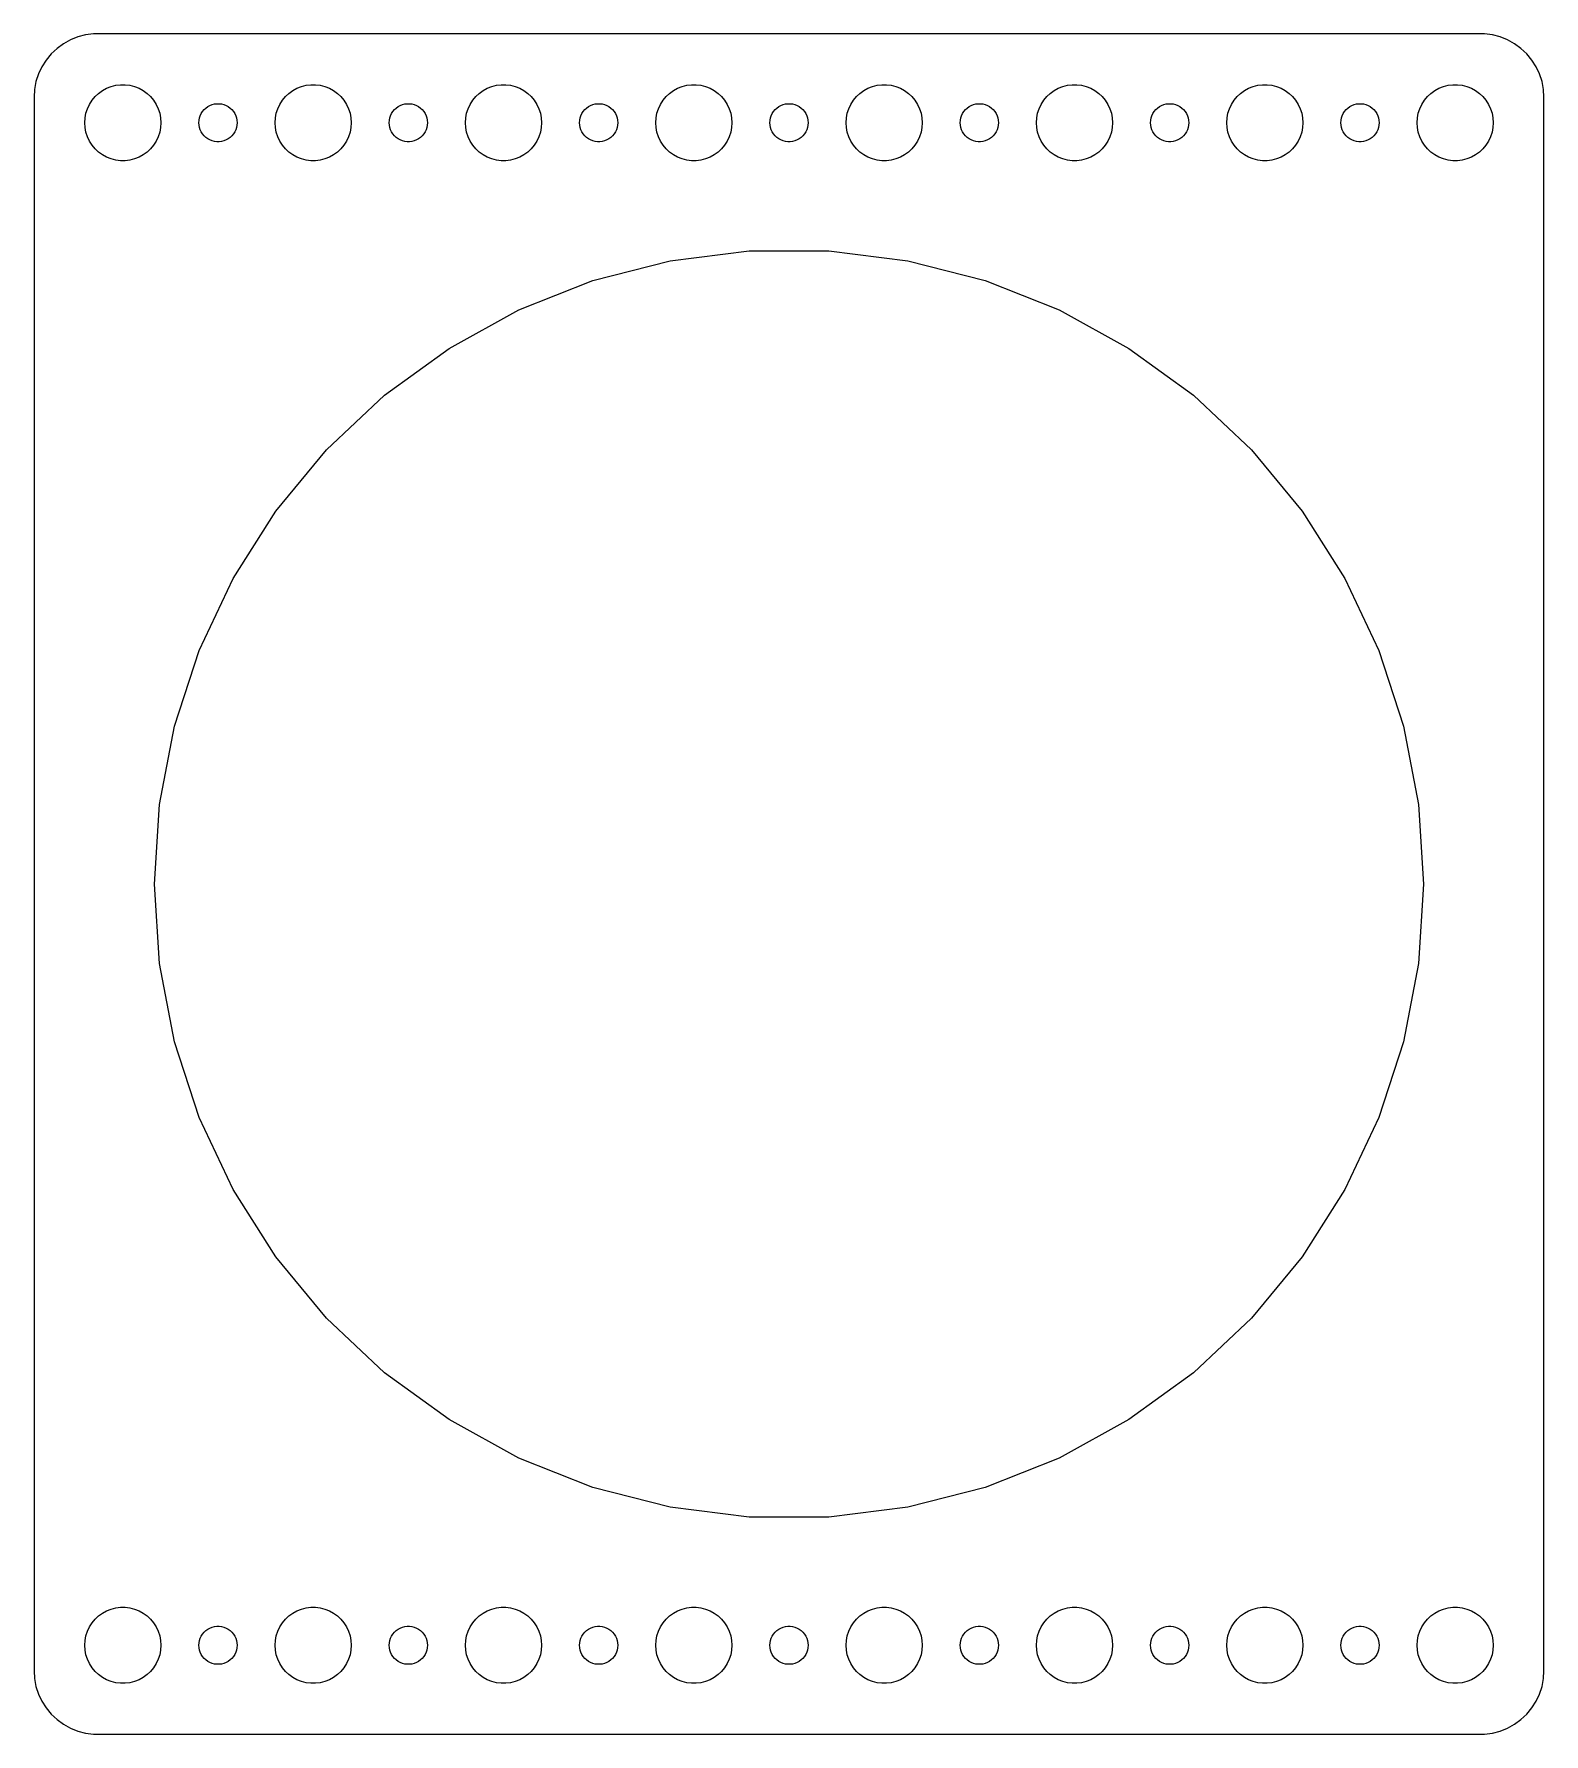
# Model space of a CAD drawing. Header units: metres. Extents: x -60 to 60, y -67 to 67.
import ezdxf

# ---------------------------------------------------------------- set-up
doc = ezdxf.new("R2010")
doc.units = ezdxf.units.M

msp = doc.modelspace()

# ---------------------------------------------------------------- linework, layer by layer
for p, q in [((-54.8139, 66.9901), (-55.4369, 66.9114)), ((54.8139, 66.9901), (-54.8139, 66.9901)), ((55.4369, 66.9114), (54.8139, 66.9901)), ((-57.6871, 65.8526), (-58.1448, 65.4227)), ((-57.1791, 66.2216), (-57.6871, 65.8526)), ((-56.6289, 66.5241), (-57.1791, 66.2216)), ((-56.0451, 66.7553), (-56.6289, 66.5241)), ((-55.4369, 66.9114), (-56.0451, 66.7553)), ((56.0451, 66.7553), (55.4369, 66.9114)), ((56.6289, 66.5241), (56.0451, 66.7553)), ((57.1791, 66.2216), (56.6289, 66.5241)), ((57.6871, 65.8526), (57.1791, 66.2216)), ((58.1448, 65.4227), (57.6871, 65.8526)), ((-58.8815, 64.4088), (-59.1489, 63.8406)), ((-58.5451, 64.9389), (-58.8815, 64.4088)), ((-58.1448, 65.4227), (-58.5451, 64.9389)), ((58.5451, 64.9389), (58.1448, 65.4227)), ((58.8815, 64.4088), (58.5451, 64.9389)), ((59.1489, 63.8406), (58.8815, 64.4088)), ((-59.3429, 63.2434), (-59.4606, 62.6267)), ((-59.1489, 63.8406), (-59.3429, 63.2434)), ((-53.0621, 62.9469), (-52.6884, 62.9941)), ((-52.6884, 62.9941), (-52.3116, 62.9941)), ((-52.3116, 62.9941), (-51.9379, 62.9469)), ((-38.0621, 62.9469), (-37.6884, 62.9941)), ((-37.6884, 62.9941), (-37.3116, 62.9941)), ((-37.3116, 62.9941), (-36.9379, 62.9469)), ((-23.0621, 62.9469), (-22.6884, 62.9941)), ((-22.6884, 62.9941), (-22.3116, 62.9941)), ((-22.3116, 62.9941), (-21.9379, 62.9469)), ((-8.06213, 62.9469), (-7.68837, 62.9941)), ((-7.68837, 62.9941), (-7.31161, 62.9941)), ((-7.31161, 62.9941), (-6.93785, 62.9469)), ((6.93785, 62.9469), (7.31161, 62.9941)), ((7.31161, 62.9941), (7.68837, 62.9941)), ((7.68837, 62.9941), (8.06213, 62.9469)), ((21.9379, 62.9469), (22.3116, 62.9941)), ((22.3116, 62.9941), (22.6884, 62.9941)), ((22.6884, 62.9941), (23.0621, 62.9469)), ((36.9379, 62.9469), (37.3116, 62.9941)), ((37.3116, 62.9941), (37.6884, 62.9941)), ((37.6884, 62.9941), (38.0621, 62.9469)), ((51.9379, 62.9469), (52.3116, 62.9941)), ((52.3116, 62.9941), (52.6884, 62.9941)), ((52.6884, 62.9941), (53.0621, 62.9469)), ((59.3429, 63.2434), (59.1489, 63.8406)), ((59.4606, 62.6267), (59.3429, 63.2434)), ((-59.4606, 62.6267), (-59.5, 62)), ((-59.5, 62), (-59.5, -62)), ((-55.1289, 61.4453), (-54.927, 61.7634)), ((-54.927, 61.7634), (-54.6869, 62.0536)), ((-54.6869, 62.0536), (-54.4123, 62.3115)), ((-54.4123, 62.3115), (-54.1075, 62.533)), ((-54.1075, 62.533), (-53.7773, 62.7145)), ((-53.7773, 62.7145), (-53.427, 62.8532)), ((-53.427, 62.8532), (-53.0621, 62.9469)), ((-51.9379, 62.9469), (-51.5729, 62.8532)), ((-51.5729, 62.8532), (-51.2227, 62.7145)), ((-51.2227, 62.7145), (-50.8925, 62.533)), ((-50.8925, 62.533), (-50.5877, 62.3115)), ((-50.5877, 62.3115), (-50.3131, 62.0536)), ((-50.3131, 62.0536), (-50.0729, 61.7634)), ((-50.0729, 61.7634), (-49.8711, 61.4453)), ((-40.1289, 61.4453), (-39.927, 61.7634)), ((-39.927, 61.7634), (-39.6869, 62.0536)), ((-39.6869, 62.0536), (-39.4123, 62.3115)), ((-39.4123, 62.3115), (-39.1075, 62.533)), ((-39.1075, 62.533), (-38.7773, 62.7145)), ((-38.7773, 62.7145), (-38.427, 62.8532)), ((-38.427, 62.8532), (-38.0621, 62.9469)), ((-36.9379, 62.9469), (-36.5729, 62.8532)), ((-36.5729, 62.8532), (-36.2227, 62.7145)), ((-36.2227, 62.7145), (-35.8925, 62.533)), ((-35.8925, 62.533), (-35.5877, 62.3115)), ((-35.5877, 62.3115), (-35.3131, 62.0536)), ((-35.3131, 62.0536), (-35.0729, 61.7634)), ((-35.0729, 61.7634), (-34.8711, 61.4453)), ((-25.1289, 61.4453), (-24.927, 61.7634)), ((-24.927, 61.7634), (-24.6869, 62.0536)), ((-24.6869, 62.0536), (-24.4123, 62.3115)), ((-24.4123, 62.3115), (-24.1075, 62.533)), ((-24.1075, 62.533), (-23.7773, 62.7145)), ((-23.7773, 62.7145), (-23.427, 62.8532)), ((-23.427, 62.8532), (-23.0621, 62.9469)), ((-21.9379, 62.9469), (-21.5729, 62.8532)), ((-21.5729, 62.8532), (-21.2227, 62.7145)), ((-21.2227, 62.7145), (-20.8925, 62.533)), ((-20.8925, 62.533), (-20.5877, 62.3115)), ((-20.5877, 62.3115), (-20.3131, 62.0536)), ((-20.3131, 62.0536), (-20.0729, 61.7634)), ((-20.0729, 61.7634), (-19.8711, 61.4453)), ((-10.1289, 61.4453), (-9.92705, 61.7634)), ((-9.92705, 61.7634), (-9.6869, 62.0536)), ((-9.6869, 62.0536), (-9.41226, 62.3115)), ((-9.41226, 62.3115), (-9.10747, 62.533)), ((-9.10747, 62.533), (-8.77733, 62.7145)), ((-8.77733, 62.7145), (-8.42705, 62.8532)), ((-8.42705, 62.8532), (-8.06213, 62.9469)), ((-6.93785, 62.9469), (-6.57294, 62.8532)), ((-6.57294, 62.8532), (-6.22266, 62.7145)), ((-6.22266, 62.7145), (-5.89252, 62.533)), ((-5.89252, 62.533), (-5.58772, 62.3115)), ((-5.58772, 62.3115), (-5.31308, 62.0536)), ((-5.31308, 62.0536), (-5.07294, 61.7634)), ((-5.07294, 61.7634), (-4.87108, 61.4453)), ((4.87108, 61.4453), (5.07294, 61.7634)), ((5.07294, 61.7634), (5.31308, 62.0536)), ((5.31308, 62.0536), (5.58772, 62.3115)), ((5.58772, 62.3115), (5.89252, 62.533)), ((5.89252, 62.533), (6.22266, 62.7145)), ((6.22266, 62.7145), (6.57294, 62.8532)), ((6.57294, 62.8532), (6.93785, 62.9469)), ((8.06213, 62.9469), (8.42705, 62.8532)), ((8.42705, 62.8532), (8.77733, 62.7145)), ((8.77733, 62.7145), (9.10747, 62.533)), ((9.10747, 62.533), (9.41226, 62.3115)), ((9.41226, 62.3115), (9.6869, 62.0536)), ((9.6869, 62.0536), (9.92705, 61.7634)), ((9.92705, 61.7634), (10.1289, 61.4453)), ((19.8711, 61.4453), (20.0729, 61.7634)), ((20.0729, 61.7634), (20.3131, 62.0536)), ((20.3131, 62.0536), (20.5877, 62.3115)), ((20.5877, 62.3115), (20.8925, 62.533)), ((20.8925, 62.533), (21.2227, 62.7145)), ((21.2227, 62.7145), (21.5729, 62.8532)), ((21.5729, 62.8532), (21.9379, 62.9469)), ((23.0621, 62.9469), (23.427, 62.8532)), ((23.427, 62.8532), (23.7773, 62.7145)), ((23.7773, 62.7145), (24.1075, 62.533)), ((24.1075, 62.533), (24.4123, 62.3115)), ((24.4123, 62.3115), (24.6869, 62.0536)), ((24.6869, 62.0536), (24.927, 61.7634)), ((24.927, 61.7634), (25.1289, 61.4453)), ((34.8711, 61.4453), (35.0729, 61.7634)), ((35.0729, 61.7634), (35.3131, 62.0536)), ((35.3131, 62.0536), (35.5877, 62.3115)), ((35.5877, 62.3115), (35.8925, 62.533)), ((35.8925, 62.533), (36.2227, 62.7145)), ((36.2227, 62.7145), (36.5729, 62.8532)), ((36.5729, 62.8532), (36.9379, 62.9469)), ((38.0621, 62.9469), (38.427, 62.8532)), ((38.427, 62.8532), (38.7773, 62.7145)), ((38.7773, 62.7145), (39.1075, 62.533)), ((39.1075, 62.533), (39.4123, 62.3115)), ((39.4123, 62.3115), (39.6869, 62.0536)), ((39.6869, 62.0536), (39.927, 61.7634)), ((39.927, 61.7634), (40.1289, 61.4453)), ((49.8711, 61.4453), (50.0729, 61.7634)), ((50.0729, 61.7634), (50.3131, 62.0536)), ((50.3131, 62.0536), (50.5877, 62.3115)), ((50.5877, 62.3115), (50.8925, 62.533)), ((50.8925, 62.533), (51.2227, 62.7145)), ((51.2227, 62.7145), (51.5729, 62.8532)), ((51.5729, 62.8532), (51.9379, 62.9469)), ((53.0621, 62.9469), (53.427, 62.8532)), ((53.427, 62.8532), (53.7773, 62.7145)), ((53.7773, 62.7145), (54.1075, 62.533)), ((54.1075, 62.533), (54.4123, 62.3115)), ((54.4123, 62.3115), (54.6869, 62.0536)), ((54.6869, 62.0536), (54.927, 61.7634)), ((54.927, 61.7634), (55.1289, 61.4453)), ((59.5, 62), (59.4606, 62.6267)), ((59.5, -62), (59.5, 62)), ((-55.5, 60), (-55.4763, 60.376)), ((-55.4763, 60.376), (-55.4057, 60.7461)), ((-55.4057, 60.7461), (-55.2893, 61.1044)), ((-55.2893, 61.1044), (-55.1289, 61.4453)), ((-49.8711, 61.4453), (-49.7107, 61.1044)), ((-49.7107, 61.1044), (-49.5942, 60.7461)), ((-49.5942, 60.7461), (-49.5237, 60.376)), ((-49.5237, 60.376), (-49.5, 60)), ((-46.4882, 60.188), (-46.4529, 60.373)), ((-46.4529, 60.373), (-46.3947, 60.5522)), ((-46.3947, 60.5522), (-46.3145, 60.7226)), ((-46.3145, 60.7226), (-46.2135, 60.8817)), ((-46.2135, 60.8817), (-46.0934, 61.0268)), ((-46.0934, 61.0268), (-45.9561, 61.1558)), ((-45.9561, 61.1558), (-45.8037, 61.2665)), ((-45.8037, 61.2665), (-45.6387, 61.3572)), ((-45.6387, 61.3572), (-45.4635, 61.4266)), ((-45.4635, 61.4266), (-45.2811, 61.4734)), ((-45.2811, 61.4734), (-45.0942, 61.497)), ((-45.0942, 61.497), (-44.9058, 61.497)), ((-44.9058, 61.497), (-44.7189, 61.4734)), ((-44.7189, 61.4734), (-44.5365, 61.4266)), ((-44.5365, 61.4266), (-44.3613, 61.3572)), ((-44.3613, 61.3572), (-44.1963, 61.2665)), ((-44.1963, 61.2665), (-44.0439, 61.1558)), ((-44.0439, 61.1558), (-43.9065, 61.0268)), ((-43.9065, 61.0268), (-43.7865, 60.8817)), ((-43.7865, 60.8817), (-43.6855, 60.7226)), ((-43.6855, 60.7226), (-43.6053, 60.5522)), ((-43.6053, 60.5522), (-43.5471, 60.373)), ((-43.5471, 60.373), (-43.5118, 60.188)), ((-40.5, 60), (-40.4763, 60.376)), ((-40.4763, 60.376), (-40.4057, 60.7461)), ((-40.4057, 60.7461), (-40.2893, 61.1044)), ((-40.2893, 61.1044), (-40.1289, 61.4453)), ((-34.8711, 61.4453), (-34.7107, 61.1044)), ((-34.7107, 61.1044), (-34.5942, 60.7461)), ((-34.5942, 60.7461), (-34.5237, 60.376)), ((-34.5237, 60.376), (-34.5, 60)), ((-31.4882, 60.188), (-31.4529, 60.373)), ((-31.4529, 60.373), (-31.3947, 60.5522)), ((-31.3947, 60.5522), (-31.3145, 60.7226)), ((-31.3145, 60.7226), (-31.2135, 60.8817)), ((-31.2135, 60.8817), (-31.0934, 61.0268)), ((-31.0934, 61.0268), (-30.9561, 61.1558)), ((-30.9561, 61.1558), (-30.8037, 61.2665)), ((-30.8037, 61.2665), (-30.6387, 61.3572)), ((-30.6387, 61.3572), (-30.4635, 61.4266)), ((-30.4635, 61.4266), (-30.2811, 61.4734)), ((-30.2811, 61.4734), (-30.0942, 61.497)), ((-30.0942, 61.497), (-29.9058, 61.497)), ((-29.9058, 61.497), (-29.7189, 61.4734)), ((-29.7189, 61.4734), (-29.5365, 61.4266)), ((-29.5365, 61.4266), (-29.3613, 61.3572)), ((-29.3613, 61.3572), (-29.1963, 61.2665)), ((-29.1963, 61.2665), (-29.0439, 61.1558)), ((-29.0439, 61.1558), (-28.9065, 61.0268)), ((-28.9065, 61.0268), (-28.7865, 60.8817)), ((-28.7865, 60.8817), (-28.6855, 60.7226)), ((-28.6855, 60.7226), (-28.6053, 60.5522)), ((-28.6053, 60.5522), (-28.5471, 60.373)), ((-28.5471, 60.373), (-28.5118, 60.188)), ((-25.5, 60), (-25.4763, 60.376)), ((-25.4763, 60.376), (-25.4057, 60.7461)), ((-25.4057, 60.7461), (-25.2893, 61.1044)), ((-25.2893, 61.1044), (-25.1289, 61.4453)), ((-19.8711, 61.4453), (-19.7107, 61.1044)), ((-19.7107, 61.1044), (-19.5942, 60.7461)), ((-19.5942, 60.7461), (-19.5237, 60.376)), ((-19.5237, 60.376), (-19.5, 60)), ((-16.4882, 60.188), (-16.4529, 60.373)), ((-16.4529, 60.373), (-16.3947, 60.5522)), ((-16.3947, 60.5522), (-16.3145, 60.7226)), ((-16.3145, 60.7226), (-16.2135, 60.8817)), ((-16.2135, 60.8817), (-16.0934, 61.0268)), ((-16.0934, 61.0268), (-15.9561, 61.1558)), ((-15.9561, 61.1558), (-15.8037, 61.2665)), ((-15.8037, 61.2665), (-15.6387, 61.3572)), ((-15.6387, 61.3572), (-15.4635, 61.4266)), ((-15.4635, 61.4266), (-15.2811, 61.4734)), ((-15.2811, 61.4734), (-15.0942, 61.497)), ((-15.0942, 61.497), (-14.9058, 61.497)), ((-14.9058, 61.497), (-14.7189, 61.4734)), ((-14.7189, 61.4734), (-14.5365, 61.4266)), ((-14.5365, 61.4266), (-14.3613, 61.3572)), ((-14.3613, 61.3572), (-14.1963, 61.2665)), ((-14.1963, 61.2665), (-14.0439, 61.1558)), ((-14.0439, 61.1558), (-13.9065, 61.0268)), ((-13.9065, 61.0268), (-13.7865, 60.8817)), ((-13.7865, 60.8817), (-13.6855, 60.7226)), ((-13.6855, 60.7226), (-13.6053, 60.5522)), ((-13.6053, 60.5522), (-13.5471, 60.373)), ((-13.5471, 60.373), (-13.5118, 60.188)), ((-10.5, 60), (-10.4763, 60.376)), ((-10.4763, 60.376), (-10.4057, 60.7461)), ((-10.4057, 60.7461), (-10.2893, 61.1044)), ((-10.2893, 61.1044), (-10.1289, 61.4453)), ((-4.87108, 61.4453), (-4.71066, 61.1044)), ((-4.71066, 61.1044), (-4.59424, 60.7461)), ((-4.59424, 60.7461), (-4.52365, 60.376)), ((-4.52365, 60.376), (-4.5, 60)), ((-1.48816, 60.188), (-1.45287, 60.373)), ((-1.45287, 60.373), (-1.39465, 60.5522)), ((-1.39465, 60.5522), (-1.31445, 60.7226)), ((-1.31445, 60.7226), (-1.21352, 60.8817)), ((-1.21352, 60.8817), (-1.09344, 61.0268)), ((-1.09344, 61.0268), (-0.95613, 61.1558)), ((-0.95613, 61.1558), (-0.80373, 61.2665)), ((-0.80373, 61.2665), (-0.63866, 61.3572)), ((-0.63866, 61.3572), (-0.46352, 61.4266)), ((-0.46352, 61.4266), (-0.28107, 61.4734)), ((-0.28107, 61.4734), (-0.09418, 61.497)), ((-0.09418, 61.497), (0.09418, 61.497)), ((0.09418, 61.497), (0.28107, 61.4734)), ((0.28107, 61.4734), (0.46352, 61.4266)), ((0.46352, 61.4266), (0.63866, 61.3572)), ((0.63866, 61.3572), (0.80373, 61.2665)), ((0.80373, 61.2665), (0.95613, 61.1558)), ((0.95613, 61.1558), (1.09344, 61.0268)), ((1.09344, 61.0268), (1.21352, 60.8817)), ((1.21352, 60.8817), (1.31445, 60.7226)), ((1.31445, 60.7226), (1.39465, 60.5522)), ((1.39465, 60.5522), (1.45287, 60.373)), ((1.45287, 60.373), (1.48816, 60.188)), ((4.5, 60), (4.52365, 60.376)), ((4.52365, 60.376), (4.59424, 60.7461)), ((4.59424, 60.7461), (4.71066, 61.1044)), ((4.71066, 61.1044), (4.87108, 61.4453)), ((10.1289, 61.4453), (10.2893, 61.1044)), ((10.2893, 61.1044), (10.4057, 60.7461)), ((10.4057, 60.7461), (10.4763, 60.376)), ((10.4763, 60.376), (10.5, 60)), ((13.5118, 60.188), (13.5471, 60.373)), ((13.5471, 60.373), (13.6053, 60.5522)), ((13.6053, 60.5522), (13.6855, 60.7226)), ((13.6855, 60.7226), (13.7865, 60.8817)), ((13.7865, 60.8817), (13.9065, 61.0268)), ((13.9065, 61.0268), (14.0439, 61.1558)), ((14.0439, 61.1558), (14.1963, 61.2665)), ((14.1963, 61.2665), (14.3613, 61.3572)), ((14.3613, 61.3572), (14.5365, 61.4266)), ((14.5365, 61.4266), (14.7189, 61.4734)), ((14.7189, 61.4734), (14.9058, 61.497)), ((14.9058, 61.497), (15.0942, 61.497)), ((15.0942, 61.497), (15.2811, 61.4734)), ((15.2811, 61.4734), (15.4635, 61.4266)), ((15.4635, 61.4266), (15.6387, 61.3572)), ((15.6387, 61.3572), (15.8037, 61.2665)), ((15.8037, 61.2665), (15.9561, 61.1558)), ((15.9561, 61.1558), (16.0934, 61.0268)), ((16.0934, 61.0268), (16.2135, 60.8817)), ((16.2135, 60.8817), (16.3145, 60.7226)), ((16.3145, 60.7226), (16.3947, 60.5522)), ((16.3947, 60.5522), (16.4529, 60.373)), ((16.4529, 60.373), (16.4882, 60.188)), ((19.5, 60), (19.5237, 60.376)), ((19.5237, 60.376), (19.5942, 60.7461)), ((19.5942, 60.7461), (19.7107, 61.1044)), ((19.7107, 61.1044), (19.8711, 61.4453)), ((25.1289, 61.4453), (25.2893, 61.1044)), ((25.2893, 61.1044), (25.4057, 60.7461)), ((25.4057, 60.7461), (25.4763, 60.376)), ((25.4763, 60.376), (25.5, 60)), ((28.5118, 60.188), (28.5471, 60.373)), ((28.5471, 60.373), (28.6053, 60.5522)), ((28.6053, 60.5522), (28.6855, 60.7226)), ((28.6855, 60.7226), (28.7865, 60.8817)), ((28.7865, 60.8817), (28.9065, 61.0268)), ((28.9065, 61.0268), (29.0439, 61.1558)), ((29.0439, 61.1558), (29.1963, 61.2665)), ((29.1963, 61.2665), (29.3613, 61.3572)), ((29.3613, 61.3572), (29.5365, 61.4266)), ((29.5365, 61.4266), (29.7189, 61.4734)), ((29.7189, 61.4734), (29.9058, 61.497)), ((29.9058, 61.497), (30.0942, 61.497)), ((30.0942, 61.497), (30.2811, 61.4734)), ((30.2811, 61.4734), (30.4635, 61.4266)), ((30.4635, 61.4266), (30.6387, 61.3572)), ((30.6387, 61.3572), (30.8037, 61.2665)), ((30.8037, 61.2665), (30.9561, 61.1558)), ((30.9561, 61.1558), (31.0934, 61.0268)), ((31.0934, 61.0268), (31.2135, 60.8817)), ((31.2135, 60.8817), (31.3145, 60.7226)), ((31.3145, 60.7226), (31.3947, 60.5522)), ((31.3947, 60.5522), (31.4529, 60.373)), ((31.4529, 60.373), (31.4882, 60.188)), ((34.5, 60), (34.5237, 60.376)), ((34.5237, 60.376), (34.5942, 60.7461)), ((34.5942, 60.7461), (34.7107, 61.1044)), ((34.7107, 61.1044), (34.8711, 61.4453)), ((40.1289, 61.4453), (40.2893, 61.1044)), ((40.2893, 61.1044), (40.4057, 60.7461)), ((40.4057, 60.7461), (40.4763, 60.376)), ((40.4763, 60.376), (40.5, 60)), ((43.5118, 60.188), (43.5471, 60.373)), ((43.5471, 60.373), (43.6053, 60.5522)), ((43.6053, 60.5522), (43.6855, 60.7226)), ((43.6855, 60.7226), (43.7865, 60.8817)), ((43.7865, 60.8817), (43.9065, 61.0268)), ((43.9065, 61.0268), (44.0439, 61.1558)), ((44.0439, 61.1558), (44.1963, 61.2665)), ((44.1963, 61.2665), (44.3613, 61.3572)), ((44.3613, 61.3572), (44.5365, 61.4266)), ((44.5365, 61.4266), (44.7189, 61.4734)), ((44.7189, 61.4734), (44.9058, 61.497)), ((44.9058, 61.497), (45.0942, 61.497)), ((45.0942, 61.497), (45.2811, 61.4734)), ((45.2811, 61.4734), (45.4635, 61.4266)), ((45.4635, 61.4266), (45.6387, 61.3572)), ((45.6387, 61.3572), (45.8037, 61.2665)), ((45.8037, 61.2665), (45.9561, 61.1558)), ((45.9561, 61.1558), (46.0934, 61.0268)), ((46.0934, 61.0268), (46.2135, 60.8817)), ((46.2135, 60.8817), (46.3145, 60.7226)), ((46.3145, 60.7226), (46.3947, 60.5522)), ((46.3947, 60.5522), (46.4529, 60.373)), ((46.4529, 60.373), (46.4882, 60.188)), ((49.5, 60), (49.5237, 60.376)), ((49.5237, 60.376), (49.5942, 60.7461)), ((49.5942, 60.7461), (49.7107, 61.1044)), ((49.7107, 61.1044), (49.8711, 61.4453)), ((55.1289, 61.4453), (55.2893, 61.1044)), ((55.2893, 61.1044), (55.4057, 60.7461)), ((55.4057, 60.7461), (55.4763, 60.376)), ((55.4763, 60.376), (55.5, 60)), ((-55.4763, 59.624), (-55.5, 60)), ((-55.4057, 59.2539), (-55.4763, 59.624)), ((-55.2893, 58.8956), (-55.4057, 59.2539)), ((-49.5942, 59.2539), (-49.7107, 58.8956)), ((-49.5237, 59.624), (-49.5942, 59.2539)), ((-49.5, 60), (-49.5237, 59.624)), ((-46.5, 60), (-46.4882, 60.188)), ((-46.4882, 59.812), (-46.5, 60)), ((-46.4529, 59.627), (-46.4882, 59.812)), ((-46.3947, 59.4478), (-46.4529, 59.627)), ((-46.3145, 59.2774), (-46.3947, 59.4478)), ((-46.2135, 59.1183), (-46.3145, 59.2774)), ((-46.0934, 58.9732), (-46.2135, 59.1183)), ((-45.9561, 58.8442), (-46.0934, 58.9732)), ((-43.9065, 58.9732), (-44.0439, 58.8442)), ((-43.7865, 59.1183), (-43.9065, 58.9732)), ((-43.6855, 59.2774), (-43.7865, 59.1183)), ((-43.6053, 59.4478), (-43.6855, 59.2774)), ((-43.5471, 59.627), (-43.6053, 59.4478)), ((-43.5118, 59.812), (-43.5471, 59.627)), ((-43.5118, 60.188), (-43.5, 60)), ((-43.5, 60), (-43.5118, 59.812)), ((-40.4763, 59.624), (-40.5, 60)), ((-40.4057, 59.2539), (-40.4763, 59.624)), ((-40.2893, 58.8956), (-40.4057, 59.2539)), ((-34.5942, 59.2539), (-34.7107, 58.8956)), ((-34.5237, 59.624), (-34.5942, 59.2539)), ((-34.5, 60), (-34.5237, 59.624)), ((-31.5, 60), (-31.4882, 60.188)), ((-31.4882, 59.812), (-31.5, 60)), ((-31.4529, 59.627), (-31.4882, 59.812)), ((-31.3947, 59.4478), (-31.4529, 59.627)), ((-31.3145, 59.2774), (-31.3947, 59.4478)), ((-31.2135, 59.1183), (-31.3145, 59.2774)), ((-31.0934, 58.9732), (-31.2135, 59.1183)), ((-30.9561, 58.8442), (-31.0934, 58.9732)), ((-28.9065, 58.9732), (-29.0439, 58.8442)), ((-28.7865, 59.1183), (-28.9065, 58.9732)), ((-28.6855, 59.2774), (-28.7865, 59.1183)), ((-28.6053, 59.4478), (-28.6855, 59.2774)), ((-28.5471, 59.627), (-28.6053, 59.4478)), ((-28.5118, 59.812), (-28.5471, 59.627)), ((-28.5118, 60.188), (-28.5, 60)), ((-28.5, 60), (-28.5118, 59.812)), ((-25.4763, 59.624), (-25.5, 60)), ((-25.4057, 59.2539), (-25.4763, 59.624)), ((-25.2893, 58.8956), (-25.4057, 59.2539)), ((-19.5942, 59.2539), (-19.7107, 58.8956)), ((-19.5237, 59.624), (-19.5942, 59.2539)), ((-19.5, 60), (-19.5237, 59.624)), ((-16.5, 60), (-16.4882, 60.188)), ((-16.4882, 59.812), (-16.5, 60)), ((-16.4529, 59.627), (-16.4882, 59.812)), ((-16.3947, 59.4478), (-16.4529, 59.627)), ((-16.3145, 59.2774), (-16.3947, 59.4478)), ((-16.2135, 59.1183), (-16.3145, 59.2774)), ((-16.0934, 58.9732), (-16.2135, 59.1183)), ((-15.9561, 58.8442), (-16.0934, 58.9732)), ((-13.9065, 58.9732), (-14.0439, 58.8442)), ((-13.7865, 59.1183), (-13.9065, 58.9732)), ((-13.6855, 59.2774), (-13.7865, 59.1183)), ((-13.6053, 59.4478), (-13.6855, 59.2774)), ((-13.5471, 59.627), (-13.6053, 59.4478)), ((-13.5118, 59.812), (-13.5471, 59.627)), ((-13.5118, 60.188), (-13.5, 60)), ((-13.5, 60), (-13.5118, 59.812)), ((-10.4763, 59.624), (-10.5, 60)), ((-10.4057, 59.2539), (-10.4763, 59.624)), ((-10.2893, 58.8956), (-10.4057, 59.2539)), ((-4.59424, 59.2539), (-4.71066, 58.8956)), ((-4.52365, 59.624), (-4.59424, 59.2539)), ((-4.5, 60), (-4.52365, 59.624)), ((-1.5, 60), (-1.48816, 60.188)), ((-1.48816, 59.812), (-1.5, 60)), ((-1.45287, 59.627), (-1.48816, 59.812)), ((-1.39465, 59.4478), (-1.45287, 59.627)), ((-1.31445, 59.2774), (-1.39465, 59.4478)), ((-1.21352, 59.1183), (-1.31445, 59.2774)), ((-1.09344, 58.9732), (-1.21352, 59.1183)), ((-0.95613, 58.8442), (-1.09344, 58.9732)), ((1.09344, 58.9732), (0.95613, 58.8442)), ((1.21352, 59.1183), (1.09344, 58.9732)), ((1.31445, 59.2774), (1.21352, 59.1183)), ((1.39465, 59.4478), (1.31445, 59.2774)), ((1.45287, 59.627), (1.39465, 59.4478)), ((1.48816, 59.812), (1.45287, 59.627)), ((1.48816, 60.188), (1.5, 60)), ((1.5, 60), (1.48816, 59.812)), ((4.52365, 59.624), (4.5, 60)), ((4.59424, 59.2539), (4.52365, 59.624)), ((4.71066, 58.8956), (4.59424, 59.2539)), ((10.4057, 59.2539), (10.2893, 58.8956)), ((10.4763, 59.624), (10.4057, 59.2539)), ((10.5, 60), (10.4763, 59.624)), ((13.5, 60), (13.5118, 60.188)), ((13.5118, 59.812), (13.5, 60)), ((13.5471, 59.627), (13.5118, 59.812)), ((13.6053, 59.4478), (13.5471, 59.627)), ((13.6855, 59.2774), (13.6053, 59.4478)), ((13.7865, 59.1183), (13.6855, 59.2774)), ((13.9065, 58.9732), (13.7865, 59.1183)), ((14.0439, 58.8442), (13.9065, 58.9732)), ((16.0934, 58.9732), (15.9561, 58.8442)), ((16.2135, 59.1183), (16.0934, 58.9732)), ((16.3145, 59.2774), (16.2135, 59.1183)), ((16.3947, 59.4478), (16.3145, 59.2774)), ((16.4529, 59.627), (16.3947, 59.4478)), ((16.4882, 59.812), (16.4529, 59.627)), ((16.4882, 60.188), (16.5, 60)), ((16.5, 60), (16.4882, 59.812)), ((19.5237, 59.624), (19.5, 60)), ((19.5942, 59.2539), (19.5237, 59.624)), ((19.7107, 58.8956), (19.5942, 59.2539)), ((25.4057, 59.2539), (25.2893, 58.8956)), ((25.4763, 59.624), (25.4057, 59.2539)), ((25.5, 60), (25.4763, 59.624)), ((28.5, 60), (28.5118, 60.188)), ((28.5118, 59.812), (28.5, 60)), ((28.5471, 59.627), (28.5118, 59.812)), ((28.6053, 59.4478), (28.5471, 59.627)), ((28.6855, 59.2774), (28.6053, 59.4478)), ((28.7865, 59.1183), (28.6855, 59.2774)), ((28.9065, 58.9732), (28.7865, 59.1183)), ((29.0439, 58.8442), (28.9065, 58.9732)), ((31.0934, 58.9732), (30.9561, 58.8442)), ((31.2135, 59.1183), (31.0934, 58.9732)), ((31.3145, 59.2774), (31.2135, 59.1183)), ((31.3947, 59.4478), (31.3145, 59.2774)), ((31.4529, 59.627), (31.3947, 59.4478)), ((31.4882, 59.812), (31.4529, 59.627)), ((31.4882, 60.188), (31.5, 60)), ((31.5, 60), (31.4882, 59.812)), ((34.5237, 59.624), (34.5, 60)), ((34.5942, 59.2539), (34.5237, 59.624)), ((34.7107, 58.8956), (34.5942, 59.2539)), ((40.4057, 59.2539), (40.2893, 58.8956)), ((40.4763, 59.624), (40.4057, 59.2539)), ((40.5, 60), (40.4763, 59.624)), ((43.5, 60), (43.5118, 60.188)), ((43.5118, 59.812), (43.5, 60)), ((43.5471, 59.627), (43.5118, 59.812)), ((43.6053, 59.4478), (43.5471, 59.627)), ((43.6855, 59.2774), (43.6053, 59.4478)), ((43.7865, 59.1183), (43.6855, 59.2774)), ((43.9065, 58.9732), (43.7865, 59.1183)), ((44.0439, 58.8442), (43.9065, 58.9732)), ((46.0934, 58.9732), (45.9561, 58.8442)), ((46.2135, 59.1183), (46.0934, 58.9732)), ((46.3145, 59.2774), (46.2135, 59.1183)), ((46.3947, 59.4478), (46.3145, 59.2774)), ((46.4529, 59.627), (46.3947, 59.4478)), ((46.4882, 59.812), (46.4529, 59.627)), ((46.4882, 60.188), (46.5, 60)), ((46.5, 60), (46.4882, 59.812)), ((49.5237, 59.624), (49.5, 60)), ((49.5942, 59.2539), (49.5237, 59.624)), ((49.7107, 58.8956), (49.5942, 59.2539)), ((55.4057, 59.2539), (55.2893, 58.8956)), ((55.4763, 59.624), (55.4057, 59.2539)), ((55.5, 60), (55.4763, 59.624)), ((-55.1289, 58.5547), (-55.2893, 58.8956)), ((-54.927, 58.2366), (-55.1289, 58.5547)), ((-54.6869, 57.9464), (-54.927, 58.2366)), ((-54.4123, 57.6885), (-54.6869, 57.9464)), ((-54.1075, 57.467), (-54.4123, 57.6885)), ((-50.5877, 57.6885), (-50.8925, 57.467)), ((-50.3131, 57.9464), (-50.5877, 57.6885)), ((-50.0729, 58.2366), (-50.3131, 57.9464)), ((-49.8711, 58.5547), (-50.0729, 58.2366)), ((-49.7107, 58.8956), (-49.8711, 58.5547)), ((-45.8037, 58.7335), (-45.9561, 58.8442)), ((-45.6387, 58.6428), (-45.8037, 58.7335)), ((-45.4635, 58.5734), (-45.6387, 58.6428)), ((-45.2811, 58.5266), (-45.4635, 58.5734)), ((-45.0942, 58.503), (-45.2811, 58.5266)), ((-44.9058, 58.503), (-45.0942, 58.503)), ((-44.7189, 58.5266), (-44.9058, 58.503)), ((-44.5365, 58.5734), (-44.7189, 58.5266)), ((-44.3613, 58.6428), (-44.5365, 58.5734)), ((-44.1963, 58.7335), (-44.3613, 58.6428)), ((-44.0439, 58.8442), (-44.1963, 58.7335)), ((-40.1289, 58.5547), (-40.2893, 58.8956)), ((-39.927, 58.2366), (-40.1289, 58.5547)), ((-39.6869, 57.9464), (-39.927, 58.2366)), ((-39.4123, 57.6885), (-39.6869, 57.9464)), ((-39.1075, 57.467), (-39.4123, 57.6885)), ((-35.5877, 57.6885), (-35.8925, 57.467)), ((-35.3131, 57.9464), (-35.5877, 57.6885)), ((-35.0729, 58.2366), (-35.3131, 57.9464)), ((-34.8711, 58.5547), (-35.0729, 58.2366)), ((-34.7107, 58.8956), (-34.8711, 58.5547)), ((-30.8037, 58.7335), (-30.9561, 58.8442)), ((-30.6387, 58.6428), (-30.8037, 58.7335)), ((-30.4635, 58.5734), (-30.6387, 58.6428)), ((-30.2811, 58.5266), (-30.4635, 58.5734)), ((-30.0942, 58.503), (-30.2811, 58.5266)), ((-29.9058, 58.503), (-30.0942, 58.503)), ((-29.7189, 58.5266), (-29.9058, 58.503)), ((-29.5365, 58.5734), (-29.7189, 58.5266)), ((-29.3613, 58.6428), (-29.5365, 58.5734)), ((-29.1963, 58.7335), (-29.3613, 58.6428)), ((-29.0439, 58.8442), (-29.1963, 58.7335)), ((-25.1289, 58.5547), (-25.2893, 58.8956)), ((-24.927, 58.2366), (-25.1289, 58.5547)), ((-24.6869, 57.9464), (-24.927, 58.2366)), ((-24.4123, 57.6885), (-24.6869, 57.9464)), ((-24.1075, 57.467), (-24.4123, 57.6885)), ((-20.5877, 57.6885), (-20.8925, 57.467)), ((-20.3131, 57.9464), (-20.5877, 57.6885)), ((-20.0729, 58.2366), (-20.3131, 57.9464)), ((-19.8711, 58.5547), (-20.0729, 58.2366)), ((-19.7107, 58.8956), (-19.8711, 58.5547)), ((-15.8037, 58.7335), (-15.9561, 58.8442)), ((-15.6387, 58.6428), (-15.8037, 58.7335)), ((-15.4635, 58.5734), (-15.6387, 58.6428)), ((-15.2811, 58.5266), (-15.4635, 58.5734)), ((-15.0942, 58.503), (-15.2811, 58.5266)), ((-14.9058, 58.503), (-15.0942, 58.503)), ((-14.7189, 58.5266), (-14.9058, 58.503)), ((-14.5365, 58.5734), (-14.7189, 58.5266)), ((-14.3613, 58.6428), (-14.5365, 58.5734)), ((-14.1963, 58.7335), (-14.3613, 58.6428)), ((-14.0439, 58.8442), (-14.1963, 58.7335)), ((-10.1289, 58.5547), (-10.2893, 58.8956)), ((-9.92705, 58.2366), (-10.1289, 58.5547)), ((-9.6869, 57.9464), (-9.92705, 58.2366)), ((-9.41226, 57.6885), (-9.6869, 57.9464)), ((-9.10747, 57.467), (-9.41226, 57.6885)), ((-5.58772, 57.6885), (-5.89252, 57.467)), ((-5.31308, 57.9464), (-5.58772, 57.6885)), ((-5.07294, 58.2366), (-5.31308, 57.9464)), ((-4.87108, 58.5547), (-5.07294, 58.2366)), ((-4.71066, 58.8956), (-4.87108, 58.5547)), ((-0.80373, 58.7335), (-0.95613, 58.8442)), ((-0.63866, 58.6428), (-0.80373, 58.7335)), ((-0.46352, 58.5734), (-0.63866, 58.6428)), ((-0.28107, 58.5266), (-0.46352, 58.5734)), ((-0.09418, 58.503), (-0.28107, 58.5266)), ((0.09418, 58.503), (-0.09418, 58.503)), ((0.28107, 58.5266), (0.09418, 58.503)), ((0.46352, 58.5734), (0.28107, 58.5266)), ((0.63866, 58.6428), (0.46352, 58.5734)), ((0.80373, 58.7335), (0.63866, 58.6428)), ((0.95613, 58.8442), (0.80373, 58.7335)), ((4.87108, 58.5547), (4.71066, 58.8956)), ((5.07294, 58.2366), (4.87108, 58.5547)), ((5.31308, 57.9464), (5.07294, 58.2366)), ((5.58772, 57.6885), (5.31308, 57.9464)), ((5.89252, 57.467), (5.58772, 57.6885)), ((9.41226, 57.6885), (9.10747, 57.467)), ((9.6869, 57.9464), (9.41226, 57.6885)), ((9.92705, 58.2366), (9.6869, 57.9464)), ((10.1289, 58.5547), (9.92705, 58.2366)), ((10.2893, 58.8956), (10.1289, 58.5547)), ((14.1963, 58.7335), (14.0439, 58.8442)), ((14.3613, 58.6428), (14.1963, 58.7335)), ((14.5365, 58.5734), (14.3613, 58.6428)), ((14.7189, 58.5266), (14.5365, 58.5734)), ((14.9058, 58.503), (14.7189, 58.5266)), ((15.0942, 58.503), (14.9058, 58.503)), ((15.2811, 58.5266), (15.0942, 58.503)), ((15.4635, 58.5734), (15.2811, 58.5266)), ((15.6387, 58.6428), (15.4635, 58.5734)), ((15.8037, 58.7335), (15.6387, 58.6428)), ((15.9561, 58.8442), (15.8037, 58.7335)), ((19.8711, 58.5547), (19.7107, 58.8956)), ((20.0729, 58.2366), (19.8711, 58.5547)), ((20.3131, 57.9464), (20.0729, 58.2366)), ((20.5877, 57.6885), (20.3131, 57.9464)), ((20.8925, 57.467), (20.5877, 57.6885)), ((24.4123, 57.6885), (24.1075, 57.467)), ((24.6869, 57.9464), (24.4123, 57.6885)), ((24.927, 58.2366), (24.6869, 57.9464)), ((25.1289, 58.5547), (24.927, 58.2366)), ((25.2893, 58.8956), (25.1289, 58.5547)), ((29.1963, 58.7335), (29.0439, 58.8442)), ((29.3613, 58.6428), (29.1963, 58.7335)), ((29.5365, 58.5734), (29.3613, 58.6428)), ((29.7189, 58.5266), (29.5365, 58.5734)), ((29.9058, 58.503), (29.7189, 58.5266)), ((30.0942, 58.503), (29.9058, 58.503)), ((30.2811, 58.5266), (30.0942, 58.503)), ((30.4635, 58.5734), (30.2811, 58.5266)), ((30.6387, 58.6428), (30.4635, 58.5734)), ((30.8037, 58.7335), (30.6387, 58.6428)), ((30.9561, 58.8442), (30.8037, 58.7335)), ((34.8711, 58.5547), (34.7107, 58.8956)), ((35.0729, 58.2366), (34.8711, 58.5547)), ((35.3131, 57.9464), (35.0729, 58.2366)), ((35.5877, 57.6885), (35.3131, 57.9464)), ((35.8925, 57.467), (35.5877, 57.6885)), ((39.4123, 57.6885), (39.1075, 57.467)), ((39.6869, 57.9464), (39.4123, 57.6885)), ((39.927, 58.2366), (39.6869, 57.9464)), ((40.1289, 58.5547), (39.927, 58.2366)), ((40.2893, 58.8956), (40.1289, 58.5547)), ((44.1963, 58.7335), (44.0439, 58.8442)), ((44.3613, 58.6428), (44.1963, 58.7335)), ((44.5365, 58.5734), (44.3613, 58.6428)), ((44.7189, 58.5266), (44.5365, 58.5734)), ((44.9058, 58.503), (44.7189, 58.5266)), ((45.0942, 58.503), (44.9058, 58.503)), ((45.2811, 58.5266), (45.0942, 58.503)), ((45.4635, 58.5734), (45.2811, 58.5266)), ((45.6387, 58.6428), (45.4635, 58.5734)), ((45.8037, 58.7335), (45.6387, 58.6428)), ((45.9561, 58.8442), (45.8037, 58.7335)), ((49.8711, 58.5547), (49.7107, 58.8956)), ((50.0729, 58.2366), (49.8711, 58.5547)), ((50.3131, 57.9464), (50.0729, 58.2366)), ((50.5877, 57.6885), (50.3131, 57.9464)), ((50.8925, 57.467), (50.5877, 57.6885)), ((54.4123, 57.6885), (54.1075, 57.467)), ((54.6869, 57.9464), (54.4123, 57.6885)), ((54.927, 58.2366), (54.6869, 57.9464)), ((55.1289, 58.5547), (54.927, 58.2366)), ((55.2893, 58.8956), (55.1289, 58.5547)), ((-53.7773, 57.2855), (-54.1075, 57.467)), ((-53.427, 57.1468), (-53.7773, 57.2855)), ((-53.0621, 57.0531), (-53.427, 57.1468)), ((-52.6884, 57.0059), (-53.0621, 57.0531)), ((-52.3116, 57.0059), (-52.6884, 57.0059)), ((-51.9379, 57.0531), (-52.3116, 57.0059)), ((-51.5729, 57.1468), (-51.9379, 57.0531)), ((-51.2227, 57.2855), (-51.5729, 57.1468)), ((-50.8925, 57.467), (-51.2227, 57.2855)), ((-38.7773, 57.2855), (-39.1075, 57.467)), ((-38.427, 57.1468), (-38.7773, 57.2855)), ((-38.0621, 57.0531), (-38.427, 57.1468)), ((-37.6884, 57.0059), (-38.0621, 57.0531)), ((-37.3116, 57.0059), (-37.6884, 57.0059)), ((-36.9379, 57.0531), (-37.3116, 57.0059)), ((-36.5729, 57.1468), (-36.9379, 57.0531)), ((-36.2227, 57.2855), (-36.5729, 57.1468)), ((-35.8925, 57.467), (-36.2227, 57.2855)), ((-23.7773, 57.2855), (-24.1075, 57.467)), ((-23.427, 57.1468), (-23.7773, 57.2855)), ((-23.0621, 57.0531), (-23.427, 57.1468)), ((-22.6884, 57.0059), (-23.0621, 57.0531)), ((-22.3116, 57.0059), (-22.6884, 57.0059)), ((-21.9379, 57.0531), (-22.3116, 57.0059)), ((-21.5729, 57.1468), (-21.9379, 57.0531)), ((-21.2227, 57.2855), (-21.5729, 57.1468)), ((-20.8925, 57.467), (-21.2227, 57.2855)), ((-8.77733, 57.2855), (-9.10747, 57.467)), ((-8.42705, 57.1468), (-8.77733, 57.2855)), ((-8.06213, 57.0531), (-8.42705, 57.1468)), ((-7.68837, 57.0059), (-8.06213, 57.0531)), ((-7.31161, 57.0059), (-7.68837, 57.0059)), ((-6.93785, 57.0531), (-7.31161, 57.0059)), ((-6.57294, 57.1468), (-6.93785, 57.0531)), ((-6.22266, 57.2855), (-6.57294, 57.1468)), ((-5.89252, 57.467), (-6.22266, 57.2855)), ((6.22266, 57.2855), (5.89252, 57.467)), ((6.57294, 57.1468), (6.22266, 57.2855)), ((6.93785, 57.0531), (6.57294, 57.1468)), ((7.31161, 57.0059), (6.93785, 57.0531)), ((7.68837, 57.0059), (7.31161, 57.0059)), ((8.06213, 57.0531), (7.68837, 57.0059)), ((8.42705, 57.1468), (8.06213, 57.0531)), ((8.77733, 57.2855), (8.42705, 57.1468)), ((9.10747, 57.467), (8.77733, 57.2855)), ((21.2227, 57.2855), (20.8925, 57.467)), ((21.5729, 57.1468), (21.2227, 57.2855)), ((21.9379, 57.0531), (21.5729, 57.1468)), ((22.3116, 57.0059), (21.9379, 57.0531)), ((22.6884, 57.0059), (22.3116, 57.0059)), ((23.0621, 57.0531), (22.6884, 57.0059)), ((23.427, 57.1468), (23.0621, 57.0531)), ((23.7773, 57.2855), (23.427, 57.1468)), ((24.1075, 57.467), (23.7773, 57.2855)), ((36.2227, 57.2855), (35.8925, 57.467)), ((36.5729, 57.1468), (36.2227, 57.2855)), ((36.9379, 57.0531), (36.5729, 57.1468)), ((37.3116, 57.0059), (36.9379, 57.0531)), ((37.6884, 57.0059), (37.3116, 57.0059)), ((38.0621, 57.0531), (37.6884, 57.0059)), ((38.427, 57.1468), (38.0621, 57.0531)), ((38.7773, 57.2855), (38.427, 57.1468)), ((39.1075, 57.467), (38.7773, 57.2855)), ((51.2227, 57.2855), (50.8925, 57.467)), ((51.5729, 57.1468), (51.2227, 57.2855)), ((51.9379, 57.0531), (51.5729, 57.1468)), ((52.3116, 57.0059), (51.9379, 57.0531)), ((52.6884, 57.0059), (52.3116, 57.0059)), ((53.0621, 57.0531), (52.6884, 57.0059)), ((53.427, 57.1468), (53.0621, 57.0531)), ((53.7773, 57.2855), (53.427, 57.1468)), ((54.1075, 57.467), (53.7773, 57.2855)), ((-9.36906, 49.1143), (-3.13951, 49.9013)), ((-3.13951, 49.9013), (3.13951, 49.9013)), ((3.13951, 49.9013), (9.36906, 49.1143)), ((-15.4508, 47.5528), (-9.36906, 49.1143)), ((9.36906, 49.1143), (15.4508, 47.5528)), ((-21.289, 45.2413), (-15.4508, 47.5528)), ((15.4508, 47.5528), (21.289, 45.2413)), ((-26.7913, 42.2164), (-21.289, 45.2413)), ((21.289, 45.2413), (26.7913, 42.2164)), ((-31.8712, 38.5257), (-26.7913, 42.2164)), ((26.7913, 42.2164), (31.8712, 38.5257)), ((-36.4484, 34.2274), (-31.8712, 38.5257)), ((31.8712, 38.5257), (36.4484, 34.2274)), ((-40.4509, 29.3893), (-36.4484, 34.2274)), ((36.4484, 34.2274), (40.4509, 29.3893)), ((-43.8153, 24.0877), (-40.4509, 29.3893)), ((40.4509, 29.3893), (43.8153, 24.0877)), ((-46.4888, 18.4062), (-43.8153, 24.0877)), ((43.8153, 24.0877), (46.4888, 18.4062)), ((-48.4292, 12.4345), (-46.4888, 18.4062)), ((46.4888, 18.4062), (48.4292, 12.4345)), ((-49.6057, 6.26665), (-48.4292, 12.4345)), ((48.4292, 12.4345), (49.6057, 6.26665)), ((-50, 0), (-49.6057, 6.26665)), ((49.6057, 6.26665), (50, 0)), ((-49.6057, -6.26665), (-50, 0)), ((50, 0), (49.6057, -6.26665)), ((-48.4292, -12.4345), (-49.6057, -6.26665)), ((49.6057, -6.26665), (48.4292, -12.4345)), ((-46.4888, -18.4062), (-48.4292, -12.4345)), ((48.4292, -12.4345), (46.4888, -18.4062)), ((-43.8153, -24.0877), (-46.4888, -18.4062)), ((46.4888, -18.4062), (43.8153, -24.0877)), ((-40.4509, -29.3893), (-43.8153, -24.0877)), ((43.8153, -24.0877), (40.4509, -29.3893)), ((-36.4484, -34.2274), (-40.4509, -29.3893)), ((40.4509, -29.3893), (36.4484, -34.2274)), ((-31.8712, -38.5257), (-36.4484, -34.2274)), ((36.4484, -34.2274), (31.8712, -38.5257)), ((-26.7913, -42.2164), (-31.8712, -38.5257)), ((31.8712, -38.5257), (26.7913, -42.2164)), ((-21.289, -45.2413), (-26.7913, -42.2164)), ((26.7913, -42.2164), (21.289, -45.2413)), ((-15.4508, -47.5528), (-21.289, -45.2413)), ((21.289, -45.2413), (15.4508, -47.5528)), ((-9.36906, -49.1143), (-15.4508, -47.5528)), ((15.4508, -47.5528), (9.36906, -49.1143)), ((-3.13951, -49.9013), (-9.36906, -49.1143)), ((9.36906, -49.1143), (3.13951, -49.9013)), ((3.13951, -49.9013), (-3.13951, -49.9013)), ((-54.4123, -57.6885), (-54.1075, -57.467)), ((-54.1075, -57.467), (-53.7773, -57.2855)), ((-53.7773, -57.2855), (-53.427, -57.1468)), ((-53.427, -57.1468), (-53.0621, -57.0531)), ((-53.0621, -57.0531), (-52.6884, -57.0059)), ((-52.6884, -57.0059), (-52.3116, -57.0059)), ((-52.3116, -57.0059), (-51.9379, -57.0531)), ((-51.9379, -57.0531), (-51.5729, -57.1468)), ((-51.5729, -57.1468), (-51.2227, -57.2855)), ((-51.2227, -57.2855), (-50.8925, -57.467)), ((-50.8925, -57.467), (-50.5877, -57.6885)), ((-39.4123, -57.6885), (-39.1075, -57.467)), ((-39.1075, -57.467), (-38.7773, -57.2855)), ((-38.7773, -57.2855), (-38.427, -57.1468)), ((-38.427, -57.1468), (-38.0621, -57.0531)), ((-38.0621, -57.0531), (-37.6884, -57.0059)), ((-37.6884, -57.0059), (-37.3116, -57.0059)), ((-37.3116, -57.0059), (-36.9379, -57.0531)), ((-36.9379, -57.0531), (-36.5729, -57.1468)), ((-36.5729, -57.1468), (-36.2227, -57.2855)), ((-36.2227, -57.2855), (-35.8925, -57.467)), ((-35.8925, -57.467), (-35.5877, -57.6885)), ((-24.4123, -57.6885), (-24.1075, -57.467)), ((-24.1075, -57.467), (-23.7773, -57.2855)), ((-23.7773, -57.2855), (-23.427, -57.1468)), ((-23.427, -57.1468), (-23.0621, -57.0531)), ((-23.0621, -57.0531), (-22.6884, -57.0059)), ((-22.6884, -57.0059), (-22.3116, -57.0059)), ((-22.3116, -57.0059), (-21.9379, -57.0531)), ((-21.9379, -57.0531), (-21.5729, -57.1468)), ((-21.5729, -57.1468), (-21.2227, -57.2855)), ((-21.2227, -57.2855), (-20.8925, -57.467)), ((-20.8925, -57.467), (-20.5877, -57.6885)), ((-9.41226, -57.6885), (-9.10747, -57.467)), ((-9.10747, -57.467), (-8.77733, -57.2855)), ((-8.77733, -57.2855), (-8.42705, -57.1468)), ((-8.42705, -57.1468), (-8.06213, -57.0531)), ((-8.06213, -57.0531), (-7.68837, -57.0059)), ((-7.68837, -57.0059), (-7.31161, -57.0059)), ((-7.31161, -57.0059), (-6.93785, -57.0531)), ((-6.93785, -57.0531), (-6.57294, -57.1468)), ((-6.57294, -57.1468), (-6.22266, -57.2855)), ((-6.22266, -57.2855), (-5.89252, -57.467)), ((-5.89252, -57.467), (-5.58772, -57.6885)), ((5.58772, -57.6885), (5.89252, -57.467)), ((5.89252, -57.467), (6.22266, -57.2855)), ((6.22266, -57.2855), (6.57294, -57.1468)), ((6.57294, -57.1468), (6.93785, -57.0531)), ((6.93785, -57.0531), (7.31161, -57.0059)), ((7.31161, -57.0059), (7.68837, -57.0059)), ((7.68837, -57.0059), (8.06213, -57.0531)), ((8.06213, -57.0531), (8.42705, -57.1468)), ((8.42705, -57.1468), (8.77733, -57.2855)), ((8.77733, -57.2855), (9.10747, -57.467)), ((9.10747, -57.467), (9.41226, -57.6885)), ((20.5877, -57.6885), (20.8925, -57.467)), ((20.8925, -57.467), (21.2227, -57.2855)), ((21.2227, -57.2855), (21.5729, -57.1468)), ((21.5729, -57.1468), (21.9379, -57.0531)), ((21.9379, -57.0531), (22.3116, -57.0059)), ((22.3116, -57.0059), (22.6884, -57.0059)), ((22.6884, -57.0059), (23.0621, -57.0531)), ((23.0621, -57.0531), (23.427, -57.1468)), ((23.427, -57.1468), (23.7773, -57.2855)), ((23.7773, -57.2855), (24.1075, -57.467)), ((24.1075, -57.467), (24.4123, -57.6885)), ((35.5877, -57.6885), (35.8925, -57.467)), ((35.8925, -57.467), (36.2227, -57.2855)), ((36.2227, -57.2855), (36.5729, -57.1468)), ((36.5729, -57.1468), (36.9379, -57.0531)), ((36.9379, -57.0531), (37.3116, -57.0059)), ((37.3116, -57.0059), (37.6884, -57.0059)), ((37.6884, -57.0059), (38.0621, -57.0531)), ((38.0621, -57.0531), (38.427, -57.1468)), ((38.427, -57.1468), (38.7773, -57.2855)), ((38.7773, -57.2855), (39.1075, -57.467)), ((39.1075, -57.467), (39.4123, -57.6885)), ((50.5877, -57.6885), (50.8925, -57.467)), ((50.8925, -57.467), (51.2227, -57.2855)), ((51.2227, -57.2855), (51.5729, -57.1468)), ((51.5729, -57.1468), (51.9379, -57.0531)), ((51.9379, -57.0531), (52.3116, -57.0059)), ((52.3116, -57.0059), (52.6884, -57.0059)), ((52.6884, -57.0059), (53.0621, -57.0531)), ((53.0621, -57.0531), (53.427, -57.1468)), ((53.427, -57.1468), (53.7773, -57.2855)), ((53.7773, -57.2855), (54.1075, -57.467)), ((54.1075, -57.467), (54.4123, -57.6885)), ((-55.4057, -59.2539), (-55.2893, -58.8956)), ((-55.2893, -58.8956), (-55.1289, -58.5547)), ((-55.1289, -58.5547), (-54.927, -58.2366)), ((-54.927, -58.2366), (-54.6869, -57.9464)), ((-54.6869, -57.9464), (-54.4123, -57.6885)), ((-50.5877, -57.6885), (-50.3131, -57.9464)), ((-50.3131, -57.9464), (-50.0729, -58.2366)), ((-50.0729, -58.2366), (-49.8711, -58.5547)), ((-49.8711, -58.5547), (-49.7107, -58.8956)), ((-49.7107, -58.8956), (-49.5942, -59.2539)), ((-46.0934, -58.9732), (-45.9561, -58.8442)), ((-45.9561, -58.8442), (-45.8037, -58.7335)), ((-45.8037, -58.7335), (-45.6387, -58.6428)), ((-45.6387, -58.6428), (-45.4635, -58.5734)), ((-45.4635, -58.5734), (-45.2811, -58.5266)), ((-45.2811, -58.5266), (-45.0942, -58.503)), ((-45.0942, -58.503), (-44.9058, -58.503)), ((-44.9058, -58.503), (-44.7189, -58.5266)), ((-44.7189, -58.5266), (-44.5365, -58.5734)), ((-44.5365, -58.5734), (-44.3613, -58.6428)), ((-44.3613, -58.6428), (-44.1963, -58.7335)), ((-44.1963, -58.7335), (-44.0439, -58.8442)), ((-44.0439, -58.8442), (-43.9065, -58.9732)), ((-40.4057, -59.2539), (-40.2893, -58.8956)), ((-40.2893, -58.8956), (-40.1289, -58.5547)), ((-40.1289, -58.5547), (-39.927, -58.2366)), ((-39.927, -58.2366), (-39.6869, -57.9464)), ((-39.6869, -57.9464), (-39.4123, -57.6885)), ((-35.5877, -57.6885), (-35.3131, -57.9464)), ((-35.3131, -57.9464), (-35.0729, -58.2366)), ((-35.0729, -58.2366), (-34.8711, -58.5547)), ((-34.8711, -58.5547), (-34.7107, -58.8956)), ((-34.7107, -58.8956), (-34.5942, -59.2539)), ((-31.0934, -58.9732), (-30.9561, -58.8442)), ((-30.9561, -58.8442), (-30.8037, -58.7335)), ((-30.8037, -58.7335), (-30.6387, -58.6428)), ((-30.6387, -58.6428), (-30.4635, -58.5734)), ((-30.4635, -58.5734), (-30.2811, -58.5266)), ((-30.2811, -58.5266), (-30.0942, -58.503)), ((-30.0942, -58.503), (-29.9058, -58.503)), ((-29.9058, -58.503), (-29.7189, -58.5266)), ((-29.7189, -58.5266), (-29.5365, -58.5734)), ((-29.5365, -58.5734), (-29.3613, -58.6428)), ((-29.3613, -58.6428), (-29.1963, -58.7335)), ((-29.1963, -58.7335), (-29.0439, -58.8442)), ((-29.0439, -58.8442), (-28.9065, -58.9732)), ((-25.4057, -59.2539), (-25.2893, -58.8956)), ((-25.2893, -58.8956), (-25.1289, -58.5547)), ((-25.1289, -58.5547), (-24.927, -58.2366)), ((-24.927, -58.2366), (-24.6869, -57.9464)), ((-24.6869, -57.9464), (-24.4123, -57.6885)), ((-20.5877, -57.6885), (-20.3131, -57.9464)), ((-20.3131, -57.9464), (-20.0729, -58.2366)), ((-20.0729, -58.2366), (-19.8711, -58.5547)), ((-19.8711, -58.5547), (-19.7107, -58.8956)), ((-19.7107, -58.8956), (-19.5942, -59.2539)), ((-16.0934, -58.9732), (-15.9561, -58.8442)), ((-15.9561, -58.8442), (-15.8037, -58.7335)), ((-15.8037, -58.7335), (-15.6387, -58.6428)), ((-15.6387, -58.6428), (-15.4635, -58.5734)), ((-15.4635, -58.5734), (-15.2811, -58.5266)), ((-15.2811, -58.5266), (-15.0942, -58.503)), ((-15.0942, -58.503), (-14.9058, -58.503)), ((-14.9058, -58.503), (-14.7189, -58.5266)), ((-14.7189, -58.5266), (-14.5365, -58.5734)), ((-14.5365, -58.5734), (-14.3613, -58.6428)), ((-14.3613, -58.6428), (-14.1963, -58.7335)), ((-14.1963, -58.7335), (-14.0439, -58.8442)), ((-14.0439, -58.8442), (-13.9065, -58.9732)), ((-10.4057, -59.2539), (-10.2893, -58.8956)), ((-10.2893, -58.8956), (-10.1289, -58.5547)), ((-10.1289, -58.5547), (-9.92705, -58.2366)), ((-9.92705, -58.2366), (-9.6869, -57.9464)), ((-9.6869, -57.9464), (-9.41226, -57.6885)), ((-5.58772, -57.6885), (-5.31308, -57.9464)), ((-5.31308, -57.9464), (-5.07294, -58.2366)), ((-5.07294, -58.2366), (-4.87108, -58.5547)), ((-4.87108, -58.5547), (-4.71066, -58.8956)), ((-4.71066, -58.8956), (-4.59424, -59.2539)), ((-1.09344, -58.9732), (-0.95613, -58.8442)), ((-0.95613, -58.8442), (-0.80373, -58.7335)), ((-0.80373, -58.7335), (-0.63866, -58.6428)), ((-0.63866, -58.6428), (-0.46352, -58.5734)), ((-0.46352, -58.5734), (-0.28107, -58.5266)), ((-0.28107, -58.5266), (-0.09418, -58.503)), ((-0.09418, -58.503), (0.09418, -58.503)), ((0.09418, -58.503), (0.28107, -58.5266)), ((0.28107, -58.5266), (0.46352, -58.5734)), ((0.46352, -58.5734), (0.63866, -58.6428)), ((0.63866, -58.6428), (0.80373, -58.7335)), ((0.80373, -58.7335), (0.95613, -58.8442)), ((0.95613, -58.8442), (1.09344, -58.9732)), ((4.59424, -59.2539), (4.71066, -58.8956)), ((4.71066, -58.8956), (4.87108, -58.5547)), ((4.87108, -58.5547), (5.07294, -58.2366)), ((5.07294, -58.2366), (5.31308, -57.9464)), ((5.31308, -57.9464), (5.58772, -57.6885)), ((9.41226, -57.6885), (9.6869, -57.9464)), ((9.6869, -57.9464), (9.92705, -58.2366)), ((9.92705, -58.2366), (10.1289, -58.5547)), ((10.1289, -58.5547), (10.2893, -58.8956)), ((10.2893, -58.8956), (10.4057, -59.2539)), ((13.9065, -58.9732), (14.0439, -58.8442)), ((14.0439, -58.8442), (14.1963, -58.7335)), ((14.1963, -58.7335), (14.3613, -58.6428)), ((14.3613, -58.6428), (14.5365, -58.5734)), ((14.5365, -58.5734), (14.7189, -58.5266)), ((14.7189, -58.5266), (14.9058, -58.503)), ((14.9058, -58.503), (15.0942, -58.503)), ((15.0942, -58.503), (15.2811, -58.5266)), ((15.2811, -58.5266), (15.4635, -58.5734)), ((15.4635, -58.5734), (15.6387, -58.6428)), ((15.6387, -58.6428), (15.8037, -58.7335)), ((15.8037, -58.7335), (15.9561, -58.8442)), ((15.9561, -58.8442), (16.0934, -58.9732)), ((19.5942, -59.2539), (19.7107, -58.8956)), ((19.7107, -58.8956), (19.8711, -58.5547)), ((19.8711, -58.5547), (20.0729, -58.2366)), ((20.0729, -58.2366), (20.3131, -57.9464)), ((20.3131, -57.9464), (20.5877, -57.6885)), ((24.4123, -57.6885), (24.6869, -57.9464)), ((24.6869, -57.9464), (24.927, -58.2366)), ((24.927, -58.2366), (25.1289, -58.5547)), ((25.1289, -58.5547), (25.2893, -58.8956)), ((25.2893, -58.8956), (25.4057, -59.2539)), ((28.9065, -58.9732), (29.0439, -58.8442)), ((29.0439, -58.8442), (29.1963, -58.7335)), ((29.1963, -58.7335), (29.3613, -58.6428)), ((29.3613, -58.6428), (29.5365, -58.5734)), ((29.5365, -58.5734), (29.7189, -58.5266)), ((29.7189, -58.5266), (29.9058, -58.503)), ((29.9058, -58.503), (30.0942, -58.503)), ((30.0942, -58.503), (30.2811, -58.5266)), ((30.2811, -58.5266), (30.4635, -58.5734)), ((30.4635, -58.5734), (30.6387, -58.6428)), ((30.6387, -58.6428), (30.8037, -58.7335)), ((30.8037, -58.7335), (30.9561, -58.8442)), ((30.9561, -58.8442), (31.0934, -58.9732)), ((34.5942, -59.2539), (34.7107, -58.8956)), ((34.7107, -58.8956), (34.8711, -58.5547)), ((34.8711, -58.5547), (35.0729, -58.2366)), ((35.0729, -58.2366), (35.3131, -57.9464)), ((35.3131, -57.9464), (35.5877, -57.6885)), ((39.4123, -57.6885), (39.6869, -57.9464)), ((39.6869, -57.9464), (39.927, -58.2366)), ((39.927, -58.2366), (40.1289, -58.5547)), ((40.1289, -58.5547), (40.2893, -58.8956)), ((40.2893, -58.8956), (40.4057, -59.2539)), ((43.9065, -58.9732), (44.0439, -58.8442)), ((44.0439, -58.8442), (44.1963, -58.7335)), ((44.1963, -58.7335), (44.3613, -58.6428)), ((44.3613, -58.6428), (44.5365, -58.5734)), ((44.5365, -58.5734), (44.7189, -58.5266)), ((44.7189, -58.5266), (44.9058, -58.503)), ((44.9058, -58.503), (45.0942, -58.503)), ((45.0942, -58.503), (45.2811, -58.5266)), ((45.2811, -58.5266), (45.4635, -58.5734)), ((45.4635, -58.5734), (45.6387, -58.6428)), ((45.6387, -58.6428), (45.8037, -58.7335)), ((45.8037, -58.7335), (45.9561, -58.8442)), ((45.9561, -58.8442), (46.0934, -58.9732)), ((49.5942, -59.2539), (49.7107, -58.8956)), ((49.7107, -58.8956), (49.8711, -58.5547)), ((49.8711, -58.5547), (50.0729, -58.2366)), ((50.0729, -58.2366), (50.3131, -57.9464)), ((50.3131, -57.9464), (50.5877, -57.6885)), ((54.4123, -57.6885), (54.6869, -57.9464)), ((54.6869, -57.9464), (54.927, -58.2366)), ((54.927, -58.2366), (55.1289, -58.5547)), ((55.1289, -58.5547), (55.2893, -58.8956)), ((55.2893, -58.8956), (55.4057, -59.2539)), ((-55.5, -60), (-55.4763, -59.624)), ((-55.4763, -60.376), (-55.5, -60)), ((-55.4763, -59.624), (-55.4057, -59.2539)), ((-49.5942, -59.2539), (-49.5237, -59.624)), ((-49.5237, -59.624), (-49.5, -60)), ((-49.5, -60), (-49.5237, -60.376)), ((-46.5, -60), (-46.4882, -59.812)), ((-46.4882, -60.188), (-46.5, -60)), ((-46.4882, -59.812), (-46.4529, -59.627)), ((-46.4529, -60.373), (-46.4882, -60.188)), ((-46.4529, -59.627), (-46.3947, -59.4478)), ((-46.3947, -59.4478), (-46.3145, -59.2774)), ((-46.3145, -59.2774), (-46.2135, -59.1183)), ((-46.2135, -59.1183), (-46.0934, -58.9732)), ((-43.9065, -58.9732), (-43.7865, -59.1183)), ((-43.7865, -59.1183), (-43.6855, -59.2774)), ((-43.6855, -59.2774), (-43.6053, -59.4478)), ((-43.6053, -59.4478), (-43.5471, -59.627)), ((-43.5471, -59.627), (-43.5118, -59.812)), ((-43.5118, -60.188), (-43.5471, -60.373)), ((-43.5118, -59.812), (-43.5, -60)), ((-43.5, -60), (-43.5118, -60.188)), ((-40.5, -60), (-40.4763, -59.624)), ((-40.4763, -60.376), (-40.5, -60)), ((-40.4763, -59.624), (-40.4057, -59.2539)), ((-34.5942, -59.2539), (-34.5237, -59.624)), ((-34.5237, -59.624), (-34.5, -60)), ((-34.5, -60), (-34.5237, -60.376)), ((-31.5, -60), (-31.4882, -59.812)), ((-31.4882, -60.188), (-31.5, -60)), ((-31.4882, -59.812), (-31.4529, -59.627)), ((-31.4529, -60.373), (-31.4882, -60.188)), ((-31.4529, -59.627), (-31.3947, -59.4478)), ((-31.3947, -59.4478), (-31.3145, -59.2774)), ((-31.3145, -59.2774), (-31.2135, -59.1183)), ((-31.2135, -59.1183), (-31.0934, -58.9732)), ((-28.9065, -58.9732), (-28.7865, -59.1183)), ((-28.7865, -59.1183), (-28.6855, -59.2774)), ((-28.6855, -59.2774), (-28.6053, -59.4478)), ((-28.6053, -59.4478), (-28.5471, -59.627)), ((-28.5471, -59.627), (-28.5118, -59.812)), ((-28.5118, -60.188), (-28.5471, -60.373)), ((-28.5118, -59.812), (-28.5, -60)), ((-28.5, -60), (-28.5118, -60.188)), ((-25.5, -60), (-25.4763, -59.624)), ((-25.4763, -60.376), (-25.5, -60)), ((-25.4763, -59.624), (-25.4057, -59.2539)), ((-19.5942, -59.2539), (-19.5237, -59.624)), ((-19.5237, -59.624), (-19.5, -60)), ((-19.5, -60), (-19.5237, -60.376)), ((-16.5, -60), (-16.4882, -59.812)), ((-16.4882, -60.188), (-16.5, -60)), ((-16.4882, -59.812), (-16.4529, -59.627)), ((-16.4529, -60.373), (-16.4882, -60.188)), ((-16.4529, -59.627), (-16.3947, -59.4478)), ((-16.3947, -59.4478), (-16.3145, -59.2774)), ((-16.3145, -59.2774), (-16.2135, -59.1183)), ((-16.2135, -59.1183), (-16.0934, -58.9732)), ((-13.9065, -58.9732), (-13.7865, -59.1183)), ((-13.7865, -59.1183), (-13.6855, -59.2774)), ((-13.6855, -59.2774), (-13.6053, -59.4478)), ((-13.6053, -59.4478), (-13.5471, -59.627)), ((-13.5471, -59.627), (-13.5118, -59.812)), ((-13.5118, -60.188), (-13.5471, -60.373)), ((-13.5118, -59.812), (-13.5, -60)), ((-13.5, -60), (-13.5118, -60.188)), ((-10.5, -60), (-10.4763, -59.624)), ((-10.4763, -60.376), (-10.5, -60)), ((-10.4763, -59.624), (-10.4057, -59.2539)), ((-4.59424, -59.2539), (-4.52365, -59.624)), ((-4.52365, -59.624), (-4.5, -60)), ((-4.5, -60), (-4.52365, -60.376)), ((-1.5, -60), (-1.48816, -59.812)), ((-1.48816, -60.188), (-1.5, -60)), ((-1.48816, -59.812), (-1.45287, -59.627)), ((-1.45287, -60.373), (-1.48816, -60.188)), ((-1.45287, -59.627), (-1.39465, -59.4478)), ((-1.39465, -59.4478), (-1.31445, -59.2774)), ((-1.31445, -59.2774), (-1.21352, -59.1183)), ((-1.21352, -59.1183), (-1.09344, -58.9732)), ((1.09344, -58.9732), (1.21352, -59.1183)), ((1.21352, -59.1183), (1.31445, -59.2774)), ((1.31445, -59.2774), (1.39465, -59.4478)), ((1.39465, -59.4478), (1.45287, -59.627)), ((1.45287, -59.627), (1.48816, -59.812)), ((1.48816, -60.188), (1.45287, -60.373)), ((1.48816, -59.812), (1.5, -60)), ((1.5, -60), (1.48816, -60.188)), ((4.5, -60), (4.52365, -59.624)), ((4.52365, -60.376), (4.5, -60)), ((4.52365, -59.624), (4.59424, -59.2539)), ((10.4057, -59.2539), (10.4763, -59.624)), ((10.4763, -59.624), (10.5, -60)), ((10.5, -60), (10.4763, -60.376)), ((13.5, -60), (13.5118, -59.812)), ((13.5118, -60.188), (13.5, -60)), ((13.5118, -59.812), (13.5471, -59.627)), ((13.5471, -60.373), (13.5118, -60.188)), ((13.5471, -59.627), (13.6053, -59.4478)), ((13.6053, -59.4478), (13.6855, -59.2774)), ((13.6855, -59.2774), (13.7865, -59.1183)), ((13.7865, -59.1183), (13.9065, -58.9732)), ((16.0934, -58.9732), (16.2135, -59.1183)), ((16.2135, -59.1183), (16.3145, -59.2774)), ((16.3145, -59.2774), (16.3947, -59.4478)), ((16.3947, -59.4478), (16.4529, -59.627)), ((16.4529, -59.627), (16.4882, -59.812)), ((16.4882, -60.188), (16.4529, -60.373)), ((16.4882, -59.812), (16.5, -60)), ((16.5, -60), (16.4882, -60.188)), ((19.5, -60), (19.5237, -59.624)), ((19.5237, -60.376), (19.5, -60)), ((19.5237, -59.624), (19.5942, -59.2539)), ((25.4057, -59.2539), (25.4763, -59.624)), ((25.4763, -59.624), (25.5, -60)), ((25.5, -60), (25.4763, -60.376)), ((28.5, -60), (28.5118, -59.812)), ((28.5118, -60.188), (28.5, -60)), ((28.5118, -59.812), (28.5471, -59.627)), ((28.5471, -60.373), (28.5118, -60.188)), ((28.5471, -59.627), (28.6053, -59.4478)), ((28.6053, -59.4478), (28.6855, -59.2774)), ((28.6855, -59.2774), (28.7865, -59.1183)), ((28.7865, -59.1183), (28.9065, -58.9732)), ((31.0934, -58.9732), (31.2135, -59.1183)), ((31.2135, -59.1183), (31.3145, -59.2774)), ((31.3145, -59.2774), (31.3947, -59.4478)), ((31.3947, -59.4478), (31.4529, -59.627)), ((31.4529, -59.627), (31.4882, -59.812)), ((31.4882, -60.188), (31.4529, -60.373)), ((31.4882, -59.812), (31.5, -60)), ((31.5, -60), (31.4882, -60.188)), ((34.5, -60), (34.5237, -59.624)), ((34.5237, -60.376), (34.5, -60)), ((34.5237, -59.624), (34.5942, -59.2539)), ((40.4057, -59.2539), (40.4763, -59.624)), ((40.4763, -59.624), (40.5, -60)), ((40.5, -60), (40.4763, -60.376)), ((43.5, -60), (43.5118, -59.812)), ((43.5118, -60.188), (43.5, -60)), ((43.5118, -59.812), (43.5471, -59.627)), ((43.5471, -60.373), (43.5118, -60.188)), ((43.5471, -59.627), (43.6053, -59.4478)), ((43.6053, -59.4478), (43.6855, -59.2774)), ((43.6855, -59.2774), (43.7865, -59.1183)), ((43.7865, -59.1183), (43.9065, -58.9732)), ((46.0934, -58.9732), (46.2135, -59.1183)), ((46.2135, -59.1183), (46.3145, -59.2774)), ((46.3145, -59.2774), (46.3947, -59.4478)), ((46.3947, -59.4478), (46.4529, -59.627)), ((46.4529, -59.627), (46.4882, -59.812)), ((46.4882, -60.188), (46.4529, -60.373)), ((46.4882, -59.812), (46.5, -60)), ((46.5, -60), (46.4882, -60.188)), ((49.5, -60), (49.5237, -59.624)), ((49.5237, -60.376), (49.5, -60)), ((49.5237, -59.624), (49.5942, -59.2539)), ((55.4057, -59.2539), (55.4763, -59.624)), ((55.4763, -59.624), (55.5, -60)), ((55.5, -60), (55.4763, -60.376)), ((-55.4057, -60.7461), (-55.4763, -60.376)), ((-55.2893, -61.1044), (-55.4057, -60.7461)), ((-55.1289, -61.4453), (-55.2893, -61.1044)), ((-54.927, -61.7634), (-55.1289, -61.4453)), ((-49.8711, -61.4453), (-50.0729, -61.7634)), ((-49.7107, -61.1044), (-49.8711, -61.4453)), ((-49.5942, -60.7461), (-49.7107, -61.1044)), ((-49.5237, -60.376), (-49.5942, -60.7461)), ((-46.3947, -60.5522), (-46.4529, -60.373)), ((-46.3145, -60.7226), (-46.3947, -60.5522)), ((-46.2135, -60.8817), (-46.3145, -60.7226)), ((-46.0934, -61.0268), (-46.2135, -60.8817)), ((-45.9561, -61.1558), (-46.0934, -61.0268)), ((-45.8037, -61.2665), (-45.9561, -61.1558)), ((-45.6387, -61.3572), (-45.8037, -61.2665)), ((-45.4635, -61.4266), (-45.6387, -61.3572)), ((-45.2811, -61.4734), (-45.4635, -61.4266)), ((-45.0942, -61.497), (-45.2811, -61.4734)), ((-44.9058, -61.497), (-45.0942, -61.497)), ((-44.7189, -61.4734), (-44.9058, -61.497)), ((-44.5365, -61.4266), (-44.7189, -61.4734)), ((-44.3613, -61.3572), (-44.5365, -61.4266)), ((-44.1963, -61.2665), (-44.3613, -61.3572)), ((-44.0439, -61.1558), (-44.1963, -61.2665)), ((-43.9065, -61.0268), (-44.0439, -61.1558)), ((-43.7865, -60.8817), (-43.9065, -61.0268)), ((-43.6855, -60.7226), (-43.7865, -60.8817)), ((-43.6053, -60.5522), (-43.6855, -60.7226)), ((-43.5471, -60.373), (-43.6053, -60.5522)), ((-40.4057, -60.7461), (-40.4763, -60.376)), ((-40.2893, -61.1044), (-40.4057, -60.7461)), ((-40.1289, -61.4453), (-40.2893, -61.1044)), ((-39.927, -61.7634), (-40.1289, -61.4453)), ((-34.8711, -61.4453), (-35.0729, -61.7634)), ((-34.7107, -61.1044), (-34.8711, -61.4453)), ((-34.5942, -60.7461), (-34.7107, -61.1044)), ((-34.5237, -60.376), (-34.5942, -60.7461)), ((-31.3947, -60.5522), (-31.4529, -60.373)), ((-31.3145, -60.7226), (-31.3947, -60.5522)), ((-31.2135, -60.8817), (-31.3145, -60.7226)), ((-31.0934, -61.0268), (-31.2135, -60.8817)), ((-30.9561, -61.1558), (-31.0934, -61.0268)), ((-30.8037, -61.2665), (-30.9561, -61.1558)), ((-30.6387, -61.3572), (-30.8037, -61.2665)), ((-30.4635, -61.4266), (-30.6387, -61.3572)), ((-30.2811, -61.4734), (-30.4635, -61.4266)), ((-30.0942, -61.497), (-30.2811, -61.4734)), ((-29.9058, -61.497), (-30.0942, -61.497)), ((-29.7189, -61.4734), (-29.9058, -61.497)), ((-29.5365, -61.4266), (-29.7189, -61.4734)), ((-29.3613, -61.3572), (-29.5365, -61.4266)), ((-29.1963, -61.2665), (-29.3613, -61.3572)), ((-29.0439, -61.1558), (-29.1963, -61.2665)), ((-28.9065, -61.0268), (-29.0439, -61.1558)), ((-28.7865, -60.8817), (-28.9065, -61.0268)), ((-28.6855, -60.7226), (-28.7865, -60.8817)), ((-28.6053, -60.5522), (-28.6855, -60.7226)), ((-28.5471, -60.373), (-28.6053, -60.5522)), ((-25.4057, -60.7461), (-25.4763, -60.376)), ((-25.2893, -61.1044), (-25.4057, -60.7461)), ((-25.1289, -61.4453), (-25.2893, -61.1044)), ((-24.927, -61.7634), (-25.1289, -61.4453)), ((-19.8711, -61.4453), (-20.0729, -61.7634)), ((-19.7107, -61.1044), (-19.8711, -61.4453)), ((-19.5942, -60.7461), (-19.7107, -61.1044)), ((-19.5237, -60.376), (-19.5942, -60.7461)), ((-16.3947, -60.5522), (-16.4529, -60.373)), ((-16.3145, -60.7226), (-16.3947, -60.5522)), ((-16.2135, -60.8817), (-16.3145, -60.7226)), ((-16.0934, -61.0268), (-16.2135, -60.8817)), ((-15.9561, -61.1558), (-16.0934, -61.0268)), ((-15.8037, -61.2665), (-15.9561, -61.1558)), ((-15.6387, -61.3572), (-15.8037, -61.2665)), ((-15.4635, -61.4266), (-15.6387, -61.3572)), ((-15.2811, -61.4734), (-15.4635, -61.4266)), ((-15.0942, -61.497), (-15.2811, -61.4734)), ((-14.9058, -61.497), (-15.0942, -61.497)), ((-14.7189, -61.4734), (-14.9058, -61.497)), ((-14.5365, -61.4266), (-14.7189, -61.4734)), ((-14.3613, -61.3572), (-14.5365, -61.4266)), ((-14.1963, -61.2665), (-14.3613, -61.3572)), ((-14.0439, -61.1558), (-14.1963, -61.2665)), ((-13.9065, -61.0268), (-14.0439, -61.1558)), ((-13.7865, -60.8817), (-13.9065, -61.0268)), ((-13.6855, -60.7226), (-13.7865, -60.8817)), ((-13.6053, -60.5522), (-13.6855, -60.7226)), ((-13.5471, -60.373), (-13.6053, -60.5522)), ((-10.4057, -60.7461), (-10.4763, -60.376)), ((-10.2893, -61.1044), (-10.4057, -60.7461)), ((-10.1289, -61.4453), (-10.2893, -61.1044)), ((-9.92705, -61.7634), (-10.1289, -61.4453)), ((-4.87108, -61.4453), (-5.07294, -61.7634)), ((-4.71066, -61.1044), (-4.87108, -61.4453)), ((-4.59424, -60.7461), (-4.71066, -61.1044)), ((-4.52365, -60.376), (-4.59424, -60.7461)), ((-1.39465, -60.5522), (-1.45287, -60.373)), ((-1.31445, -60.7226), (-1.39465, -60.5522)), ((-1.21352, -60.8817), (-1.31445, -60.7226)), ((-1.09344, -61.0268), (-1.21352, -60.8817)), ((-0.95613, -61.1558), (-1.09344, -61.0268)), ((-0.80373, -61.2665), (-0.95613, -61.1558)), ((-0.63866, -61.3572), (-0.80373, -61.2665)), ((-0.46352, -61.4266), (-0.63866, -61.3572)), ((-0.28107, -61.4734), (-0.46352, -61.4266)), ((-0.09418, -61.497), (-0.28107, -61.4734)), ((0.09418, -61.497), (-0.09418, -61.497)), ((0.28107, -61.4734), (0.09418, -61.497)), ((0.46352, -61.4266), (0.28107, -61.4734)), ((0.63866, -61.3572), (0.46352, -61.4266)), ((0.80373, -61.2665), (0.63866, -61.3572)), ((0.95613, -61.1558), (0.80373, -61.2665)), ((1.09344, -61.0268), (0.95613, -61.1558)), ((1.21352, -60.8817), (1.09344, -61.0268)), ((1.31445, -60.7226), (1.21352, -60.8817)), ((1.39465, -60.5522), (1.31445, -60.7226)), ((1.45287, -60.373), (1.39465, -60.5522)), ((4.59424, -60.7461), (4.52365, -60.376)), ((4.71066, -61.1044), (4.59424, -60.7461)), ((4.87108, -61.4453), (4.71066, -61.1044)), ((5.07294, -61.7634), (4.87108, -61.4453)), ((10.1289, -61.4453), (9.92705, -61.7634)), ((10.2893, -61.1044), (10.1289, -61.4453)), ((10.4057, -60.7461), (10.2893, -61.1044)), ((10.4763, -60.376), (10.4057, -60.7461)), ((13.6053, -60.5522), (13.5471, -60.373)), ((13.6855, -60.7226), (13.6053, -60.5522)), ((13.7865, -60.8817), (13.6855, -60.7226)), ((13.9065, -61.0268), (13.7865, -60.8817)), ((14.0439, -61.1558), (13.9065, -61.0268)), ((14.1963, -61.2665), (14.0439, -61.1558)), ((14.3613, -61.3572), (14.1963, -61.2665)), ((14.5365, -61.4266), (14.3613, -61.3572)), ((14.7189, -61.4734), (14.5365, -61.4266)), ((14.9058, -61.497), (14.7189, -61.4734)), ((15.0942, -61.497), (14.9058, -61.497)), ((15.2811, -61.4734), (15.0942, -61.497)), ((15.4635, -61.4266), (15.2811, -61.4734)), ((15.6387, -61.3572), (15.4635, -61.4266)), ((15.8037, -61.2665), (15.6387, -61.3572)), ((15.9561, -61.1558), (15.8037, -61.2665)), ((16.0934, -61.0268), (15.9561, -61.1558)), ((16.2135, -60.8817), (16.0934, -61.0268)), ((16.3145, -60.7226), (16.2135, -60.8817)), ((16.3947, -60.5522), (16.3145, -60.7226)), ((16.4529, -60.373), (16.3947, -60.5522)), ((19.5942, -60.7461), (19.5237, -60.376)), ((19.7107, -61.1044), (19.5942, -60.7461)), ((19.8711, -61.4453), (19.7107, -61.1044)), ((20.0729, -61.7634), (19.8711, -61.4453)), ((25.1289, -61.4453), (24.927, -61.7634)), ((25.2893, -61.1044), (25.1289, -61.4453)), ((25.4057, -60.7461), (25.2893, -61.1044)), ((25.4763, -60.376), (25.4057, -60.7461)), ((28.6053, -60.5522), (28.5471, -60.373)), ((28.6855, -60.7226), (28.6053, -60.5522)), ((28.7865, -60.8817), (28.6855, -60.7226)), ((28.9065, -61.0268), (28.7865, -60.8817)), ((29.0439, -61.1558), (28.9065, -61.0268)), ((29.1963, -61.2665), (29.0439, -61.1558)), ((29.3613, -61.3572), (29.1963, -61.2665)), ((29.5365, -61.4266), (29.3613, -61.3572)), ((29.7189, -61.4734), (29.5365, -61.4266)), ((29.9058, -61.497), (29.7189, -61.4734)), ((30.0942, -61.497), (29.9058, -61.497)), ((30.2811, -61.4734), (30.0942, -61.497)), ((30.4635, -61.4266), (30.2811, -61.4734)), ((30.6387, -61.3572), (30.4635, -61.4266)), ((30.8037, -61.2665), (30.6387, -61.3572)), ((30.9561, -61.1558), (30.8037, -61.2665)), ((31.0934, -61.0268), (30.9561, -61.1558)), ((31.2135, -60.8817), (31.0934, -61.0268)), ((31.3145, -60.7226), (31.2135, -60.8817)), ((31.3947, -60.5522), (31.3145, -60.7226)), ((31.4529, -60.373), (31.3947, -60.5522)), ((34.5942, -60.7461), (34.5237, -60.376)), ((34.7107, -61.1044), (34.5942, -60.7461)), ((34.8711, -61.4453), (34.7107, -61.1044)), ((35.0729, -61.7634), (34.8711, -61.4453)), ((40.1289, -61.4453), (39.927, -61.7634)), ((40.2893, -61.1044), (40.1289, -61.4453)), ((40.4057, -60.7461), (40.2893, -61.1044)), ((40.4763, -60.376), (40.4057, -60.7461)), ((43.6053, -60.5522), (43.5471, -60.373)), ((43.6855, -60.7226), (43.6053, -60.5522)), ((43.7865, -60.8817), (43.6855, -60.7226)), ((43.9065, -61.0268), (43.7865, -60.8817)), ((44.0439, -61.1558), (43.9065, -61.0268)), ((44.1963, -61.2665), (44.0439, -61.1558)), ((44.3613, -61.3572), (44.1963, -61.2665)), ((44.5365, -61.4266), (44.3613, -61.3572)), ((44.7189, -61.4734), (44.5365, -61.4266)), ((44.9058, -61.497), (44.7189, -61.4734)), ((45.0942, -61.497), (44.9058, -61.497)), ((45.2811, -61.4734), (45.0942, -61.497)), ((45.4635, -61.4266), (45.2811, -61.4734)), ((45.6387, -61.3572), (45.4635, -61.4266)), ((45.8037, -61.2665), (45.6387, -61.3572)), ((45.9561, -61.1558), (45.8037, -61.2665)), ((46.0934, -61.0268), (45.9561, -61.1558)), ((46.2135, -60.8817), (46.0934, -61.0268)), ((46.3145, -60.7226), (46.2135, -60.8817)), ((46.3947, -60.5522), (46.3145, -60.7226)), ((46.4529, -60.373), (46.3947, -60.5522)), ((49.5942, -60.7461), (49.5237, -60.376)), ((49.7107, -61.1044), (49.5942, -60.7461)), ((49.8711, -61.4453), (49.7107, -61.1044)), ((50.0729, -61.7634), (49.8711, -61.4453)), ((55.1289, -61.4453), (54.927, -61.7634)), ((55.2893, -61.1044), (55.1289, -61.4453)), ((55.4057, -60.7461), (55.2893, -61.1044)), ((55.4763, -60.376), (55.4057, -60.7461)), ((-59.5, -62), (-59.4606, -62.6267)), ((-59.4606, -62.6267), (-59.3429, -63.2434)), ((-54.6869, -62.0536), (-54.927, -61.7634)), ((-54.4123, -62.3115), (-54.6869, -62.0536)), ((-54.1075, -62.533), (-54.4123, -62.3115)), ((-53.7773, -62.7145), (-54.1075, -62.533)), ((-53.427, -62.8532), (-53.7773, -62.7145)), ((-53.0621, -62.9469), (-53.427, -62.8532)), ((-52.6884, -62.9941), (-53.0621, -62.9469)), ((-51.9379, -62.9469), (-52.3116, -62.9941)), ((-51.5729, -62.8532), (-51.9379, -62.9469)), ((-51.2227, -62.7145), (-51.5729, -62.8532)), ((-50.8925, -62.533), (-51.2227, -62.7145)), ((-50.5877, -62.3115), (-50.8925, -62.533)), ((-50.3131, -62.0536), (-50.5877, -62.3115)), ((-50.0729, -61.7634), (-50.3131, -62.0536)), ((-39.6869, -62.0536), (-39.927, -61.7634)), ((-39.4123, -62.3115), (-39.6869, -62.0536)), ((-39.1075, -62.533), (-39.4123, -62.3115)), ((-38.7773, -62.7145), (-39.1075, -62.533)), ((-38.427, -62.8532), (-38.7773, -62.7145)), ((-38.0621, -62.9469), (-38.427, -62.8532)), ((-37.6884, -62.9941), (-38.0621, -62.9469)), ((-36.9379, -62.9469), (-37.3116, -62.9941)), ((-36.5729, -62.8532), (-36.9379, -62.9469)), ((-36.2227, -62.7145), (-36.5729, -62.8532)), ((-35.8925, -62.533), (-36.2227, -62.7145)), ((-35.5877, -62.3115), (-35.8925, -62.533)), ((-35.3131, -62.0536), (-35.5877, -62.3115)), ((-35.0729, -61.7634), (-35.3131, -62.0536)), ((-24.6869, -62.0536), (-24.927, -61.7634)), ((-24.4123, -62.3115), (-24.6869, -62.0536)), ((-24.1075, -62.533), (-24.4123, -62.3115)), ((-23.7773, -62.7145), (-24.1075, -62.533)), ((-23.427, -62.8532), (-23.7773, -62.7145)), ((-23.0621, -62.9469), (-23.427, -62.8532)), ((-22.6884, -62.9941), (-23.0621, -62.9469)), ((-21.9379, -62.9469), (-22.3116, -62.9941)), ((-21.5729, -62.8532), (-21.9379, -62.9469)), ((-21.2227, -62.7145), (-21.5729, -62.8532)), ((-20.8925, -62.533), (-21.2227, -62.7145)), ((-20.5877, -62.3115), (-20.8925, -62.533)), ((-20.3131, -62.0536), (-20.5877, -62.3115)), ((-20.0729, -61.7634), (-20.3131, -62.0536)), ((-9.6869, -62.0536), (-9.92705, -61.7634)), ((-9.41226, -62.3115), (-9.6869, -62.0536)), ((-9.10747, -62.533), (-9.41226, -62.3115)), ((-8.77733, -62.7145), (-9.10747, -62.533)), ((-8.42705, -62.8532), (-8.77733, -62.7145)), ((-8.06213, -62.9469), (-8.42705, -62.8532)), ((-7.68837, -62.9941), (-8.06213, -62.9469)), ((-6.93785, -62.9469), (-7.31161, -62.9941)), ((-6.57294, -62.8532), (-6.93785, -62.9469)), ((-6.22266, -62.7145), (-6.57294, -62.8532)), ((-5.89252, -62.533), (-6.22266, -62.7145)), ((-5.58772, -62.3115), (-5.89252, -62.533)), ((-5.31308, -62.0536), (-5.58772, -62.3115)), ((-5.07294, -61.7634), (-5.31308, -62.0536)), ((5.31308, -62.0536), (5.07294, -61.7634)), ((5.58772, -62.3115), (5.31308, -62.0536)), ((5.89252, -62.533), (5.58772, -62.3115)), ((6.22266, -62.7145), (5.89252, -62.533)), ((6.57294, -62.8532), (6.22266, -62.7145)), ((6.93785, -62.9469), (6.57294, -62.8532)), ((7.31161, -62.9941), (6.93785, -62.9469)), ((8.06213, -62.9469), (7.68837, -62.9941)), ((8.42705, -62.8532), (8.06213, -62.9469)), ((8.77733, -62.7145), (8.42705, -62.8532)), ((9.10747, -62.533), (8.77733, -62.7145)), ((9.41226, -62.3115), (9.10747, -62.533)), ((9.6869, -62.0536), (9.41226, -62.3115)), ((9.92705, -61.7634), (9.6869, -62.0536)), ((20.3131, -62.0536), (20.0729, -61.7634)), ((20.5877, -62.3115), (20.3131, -62.0536)), ((20.8925, -62.533), (20.5877, -62.3115)), ((21.2227, -62.7145), (20.8925, -62.533)), ((21.5729, -62.8532), (21.2227, -62.7145)), ((21.9379, -62.9469), (21.5729, -62.8532)), ((22.3116, -62.9941), (21.9379, -62.9469)), ((23.0621, -62.9469), (22.6884, -62.9941)), ((23.427, -62.8532), (23.0621, -62.9469)), ((23.7773, -62.7145), (23.427, -62.8532)), ((24.1075, -62.533), (23.7773, -62.7145)), ((24.4123, -62.3115), (24.1075, -62.533)), ((24.6869, -62.0536), (24.4123, -62.3115)), ((24.927, -61.7634), (24.6869, -62.0536)), ((35.3131, -62.0536), (35.0729, -61.7634)), ((35.5877, -62.3115), (35.3131, -62.0536)), ((35.8925, -62.533), (35.5877, -62.3115)), ((36.2227, -62.7145), (35.8925, -62.533)), ((36.5729, -62.8532), (36.2227, -62.7145)), ((36.9379, -62.9469), (36.5729, -62.8532)), ((37.3116, -62.9941), (36.9379, -62.9469)), ((38.0621, -62.9469), (37.6884, -62.9941)), ((38.427, -62.8532), (38.0621, -62.9469)), ((38.7773, -62.7145), (38.427, -62.8532)), ((39.1075, -62.533), (38.7773, -62.7145)), ((39.4123, -62.3115), (39.1075, -62.533)), ((39.6869, -62.0536), (39.4123, -62.3115)), ((39.927, -61.7634), (39.6869, -62.0536)), ((50.3131, -62.0536), (50.0729, -61.7634)), ((50.5877, -62.3115), (50.3131, -62.0536)), ((50.8925, -62.533), (50.5877, -62.3115)), ((51.2227, -62.7145), (50.8925, -62.533)), ((51.5729, -62.8532), (51.2227, -62.7145)), ((51.9379, -62.9469), (51.5729, -62.8532)), ((52.3116, -62.9941), (51.9379, -62.9469)), ((53.0621, -62.9469), (52.6884, -62.9941)), ((53.427, -62.8532), (53.0621, -62.9469)), ((53.7773, -62.7145), (53.427, -62.8532)), ((54.1075, -62.533), (53.7773, -62.7145)), ((54.4123, -62.3115), (54.1075, -62.533)), ((54.6869, -62.0536), (54.4123, -62.3115)), ((54.927, -61.7634), (54.6869, -62.0536)), ((59.3429, -63.2434), (59.4606, -62.6267)), ((59.4606, -62.6267), (59.5, -62)), ((-59.3429, -63.2434), (-59.1489, -63.8406)), ((-59.1489, -63.8406), (-58.8815, -64.4088)), ((-52.3116, -62.9941), (-52.6884, -62.9941)), ((-37.3116, -62.9941), (-37.6884, -62.9941)), ((-22.3116, -62.9941), (-22.6884, -62.9941)), ((-7.31161, -62.9941), (-7.68837, -62.9941)), ((7.68837, -62.9941), (7.31161, -62.9941)), ((22.6884, -62.9941), (22.3116, -62.9941)), ((37.6884, -62.9941), (37.3116, -62.9941)), ((52.6884, -62.9941), (52.3116, -62.9941)), ((58.8815, -64.4088), (59.1489, -63.8406)), ((59.1489, -63.8406), (59.3429, -63.2434)), ((-58.8815, -64.4088), (-58.5451, -64.9389)), ((-58.5451, -64.9389), (-58.1448, -65.4227)), ((-58.1448, -65.4227), (-57.6871, -65.8526)), ((57.6871, -65.8526), (58.1448, -65.4227)), ((58.1448, -65.4227), (58.5451, -64.9389)), ((58.5451, -64.9389), (58.8815, -64.4088)), ((-57.6871, -65.8526), (-57.1791, -66.2216)), ((-57.1791, -66.2216), (-56.6289, -66.5241)), ((-56.6289, -66.5241), (-56.0451, -66.7553)), ((-56.0451, -66.7553), (-55.4369, -66.9114)), ((-55.4369, -66.9114), (-54.8139, -66.9901)), ((-54.8139, -66.9901), (54.8139, -66.9901)), ((54.8139, -66.9901), (55.4369, -66.9114)), ((55.4369, -66.9114), (56.0451, -66.7553)), ((56.0451, -66.7553), (56.6289, -66.5241)), ((56.6289, -66.5241), (57.1791, -66.2216)), ((57.1791, -66.2216), (57.6871, -65.8526))]:
    msp.add_line(p, q)

doc.saveas('drawing.dxf')
